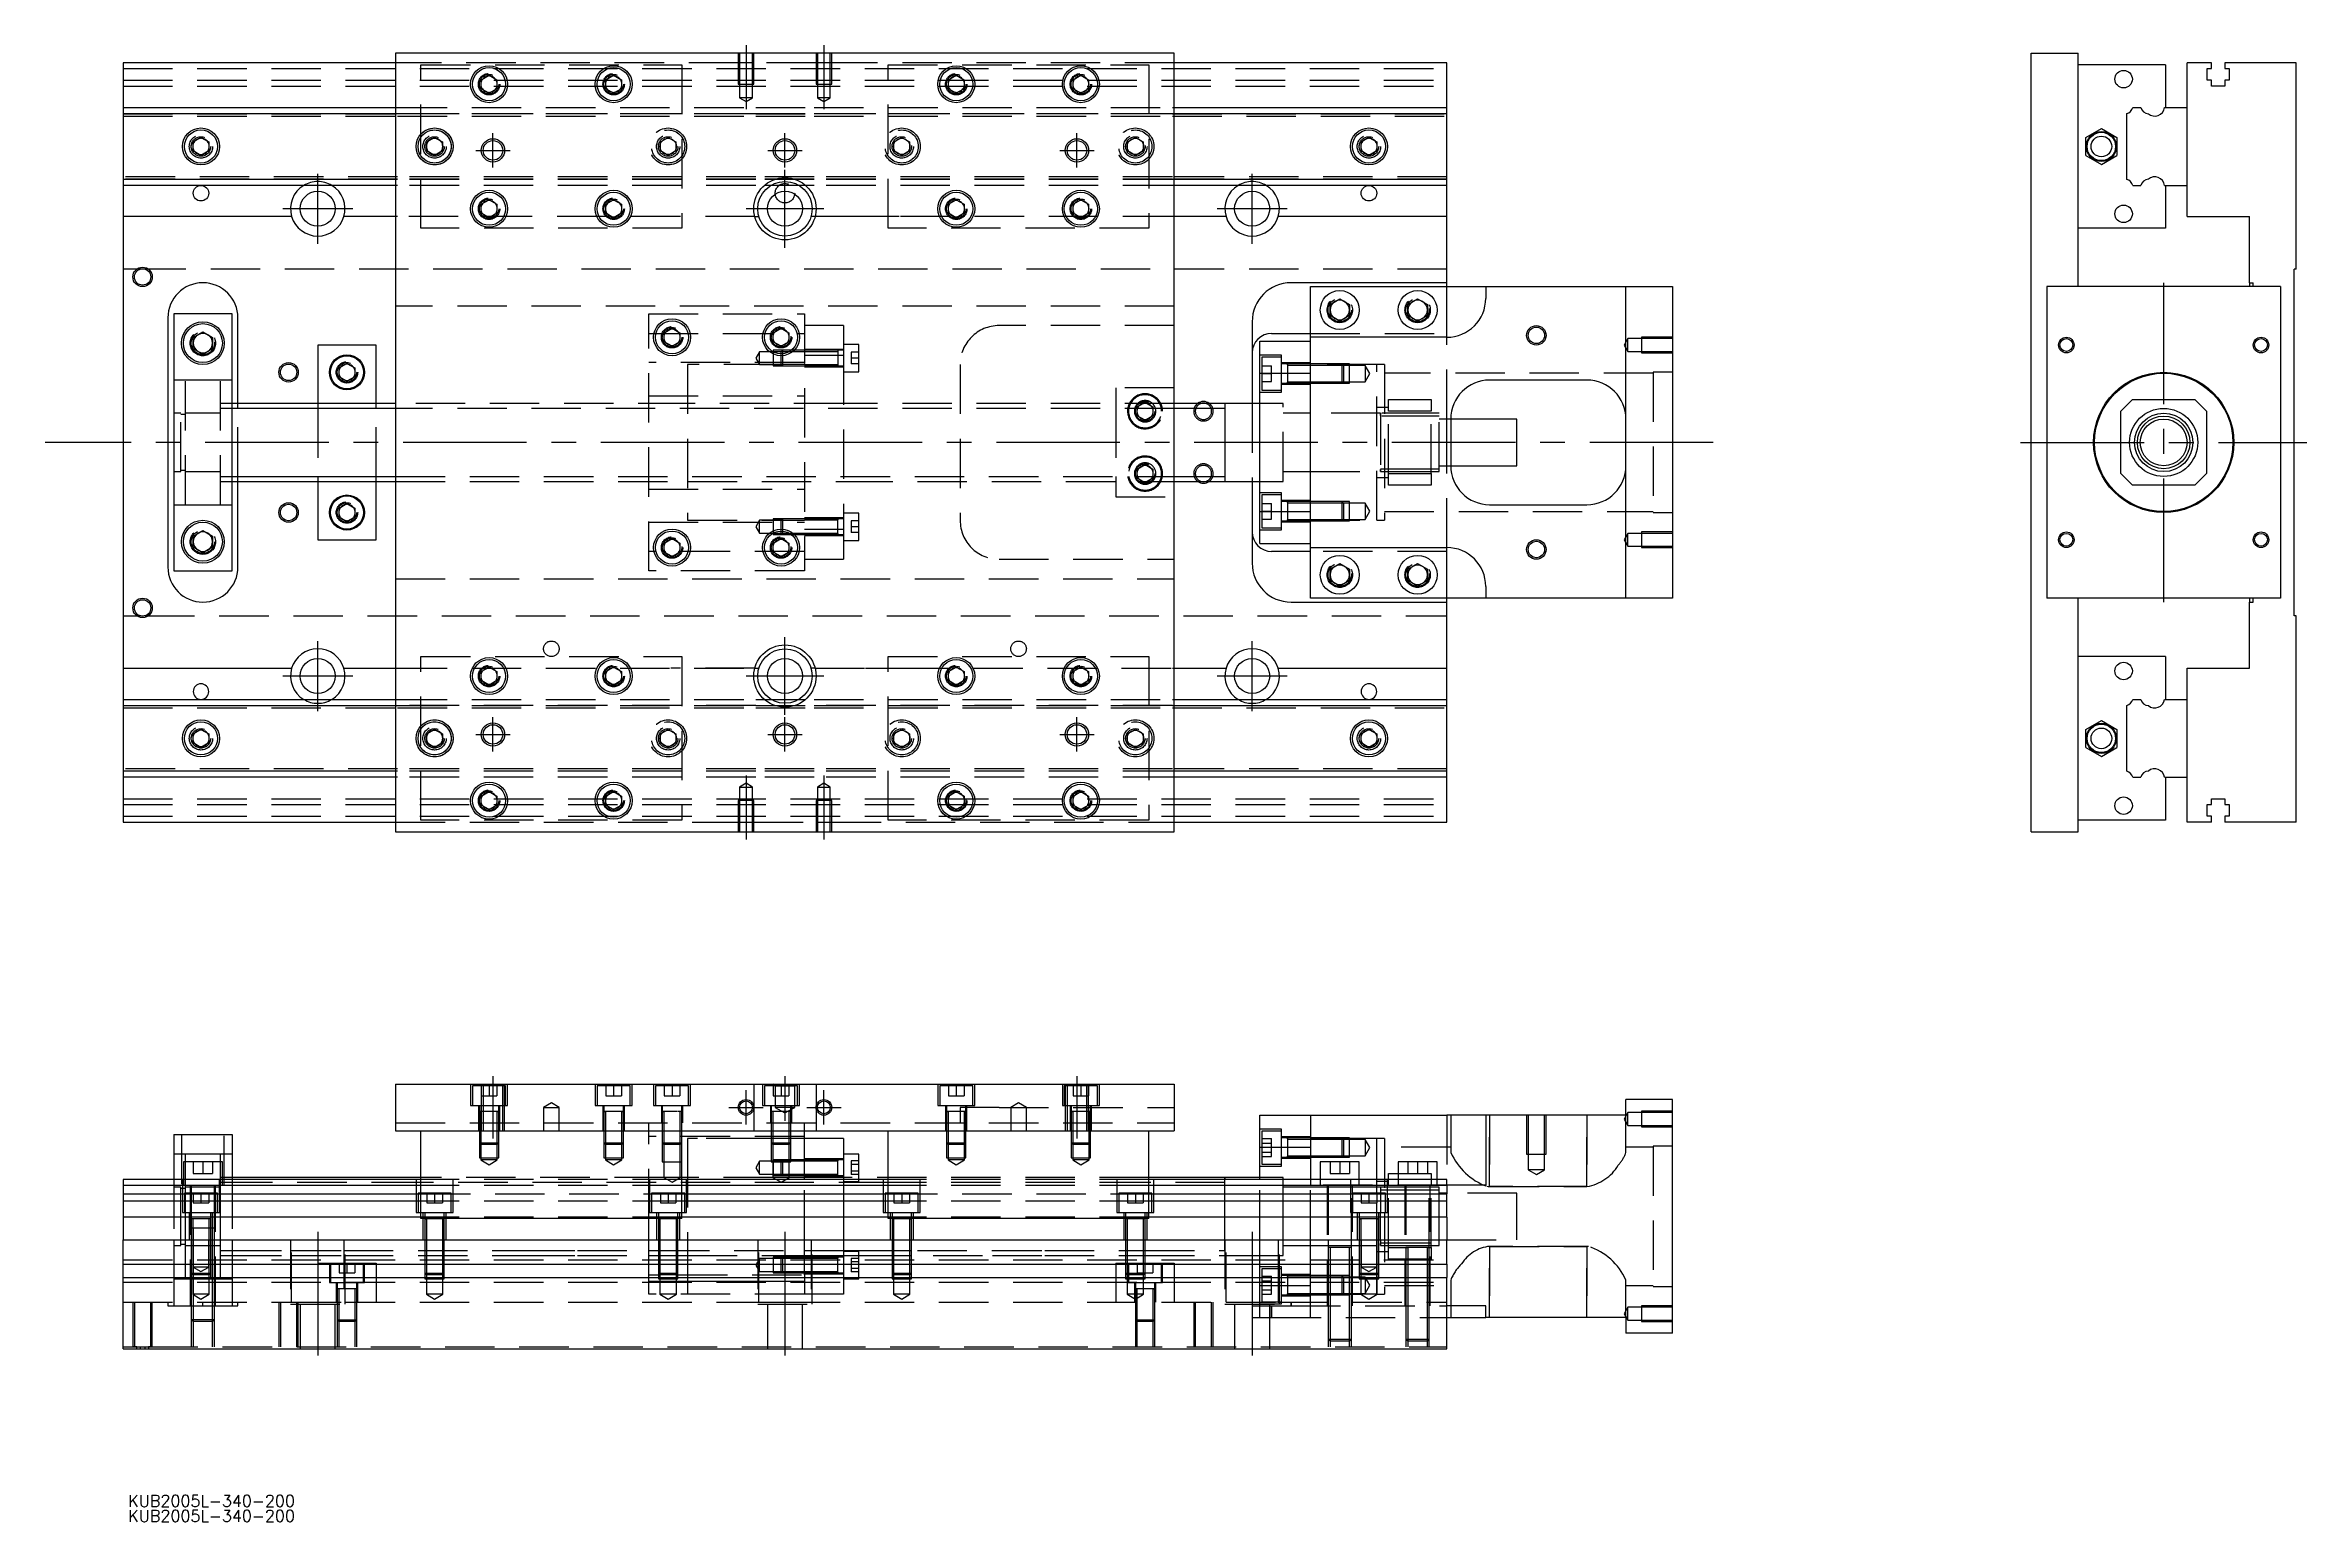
# Model space of a CAD drawing. Extents: x -20 to 561, y -277 to 102.
import ezdxf

# ---------------------------------------------------------------- set-up
doc = ezdxf.new("R2010")
doc.units = 0
doc.linetypes.add('CENTER', pattern=[50.8, 31.75, -6.35, 6.35, -6.35])
doc.linetypes.add('DASHED', pattern=[19.05, 12.7, -6.35])
doc.layers.get('0').update_dxf_attribs({"linetype": 'CONTINUOUS'})
doc.layers.add('CENTER', color=1, linetype='CENTER')
doc.styles.get("Standard").update_dxf_attribs({"font": 'txt.shx', "height": 3, "bigfont": 'bigfont.shx'})

# ---------------------------------------------------------------- blocks, each defined once
blk = doc.blocks.new('*U2')
at = {"color": 7, "linetype": 'CONTINUOUS'}
blk.add_text('KUB2005L-340-200', height=3, dxfattribs=at).set_placement((1.34, -277.19))
blk = doc.blocks.new('*U3')
at = {"color": 7, "linetype": 'CONTINUOUS'}
blk.add_text('KUB2005L-340-200', height=3, dxfattribs=at).set_placement((1.34, -273.34))

msp = doc.modelspace()

# ---------------------------------------------------------------- linework, layer by layer
at = {"color": 7, "linetype": 'CONTINUOUS'}
for p, q in [((270, 100), (70, 100)), ((70, 100), (70, -100)), ((270, -100), (270, 100)), ((490.13, -100), (490.13, 100)), ((490.13, 100), (502.13, 100)), ((502.13, 40), (502.13, 100)), ((0, 97.5), (0, 86)), ((70, 97.5), (0, 97.5)), ((92, 93.1547), (94, 94.309402)), ((92, 90.8453), (92, 93.1547)), ((94, 94.309402), (96, 93.1547)), ((96, 93.1547), (96, 90.8453)), ((124, 93.1547), (126, 94.309402)), ((124, 90.8453), (124, 93.1547)), ((126, 94.309402), (128, 93.1547)), ((128, 93.1547), (128, 90.8453)), ((212, 93.1547), (214, 94.309402)), ((212, 90.8453), (212, 93.1547)), ((214, 94.309402), (216, 93.1547)), ((216, 93.1547), (216, 90.8453)), ((244, 93.1547), (246, 94.309402)), ((244, 90.8453), (244, 93.1547)), ((246, 94.309402), (248, 93.1547)), ((248, 93.1547), (248, 90.8453)), ((340, 97.5), (270, 97.5)), ((340, 86), (340, 97.5)), ((524.63, 97), (502.13, 97)), ((524.63, 97), (524.63, 86)), ((530.13, 86), (530.13, 97.5)), ((536.43, 97.5), (530.13, 97.5)), ((535.28, 96), (536.43, 96)), ((535.28, 93), (535.28, 96)), ((536.43, 93), (535.28, 93)), ((536.43, 96), (536.43, 97.5)), ((536.43, 91.5), (536.43, 93)), ((539.83, 97.5), (539.83, 96)), ((558.13, 97.5), (539.83, 97.5)), ((539.83, 96), (540.98, 96)), ((539.83, 93), (539.83, 91.5)), ((540.98, 93), (539.83, 93)), ((540.98, 96), (540.98, 93)), ((558.13, 44.5), (558.13, 97.5)), ((94, 89.690598), (92, 90.8453)), ((96, 90.8453), (94, 89.690598)), ((126, 89.690598), (124, 90.8453)), ((128, 90.8453), (126, 89.690598)), ((214, 89.690598), (212, 90.8453)), ((216, 90.8453), (214, 89.690598)), ((246, 89.690598), (244, 90.8453)), ((248, 90.8453), (246, 89.690598)), ((539.83, 91.5), (536.43, 91.5)), ((0, 86), (0, 84.460392)), ((0, 86), (70, 86)), ((0, 84.460392), (0, 67.539608)), ((0, 84.460392), (70, 84.460392)), ((270, 86), (340, 86)), ((270, 84.460392), (340, 84.460392)), ((340, 84.460392), (340, 86)), ((340, 67.539608), (340, 84.460392)), ((514.63, 67.539608), (514.63, 84.460392)), ((516.169608, 86), (518.290392, 86)), ((524.311934, 86), (530.13, 86)), ((530.13, 66), (530.13, 86)), ((530.13, 66), (530.13, 86)), ((18, 77.1547), (20, 78.309402)), ((18, 74.8453), (18, 77.1547)), ((20, 78.309402), (22, 77.1547)), ((22, 77.1547), (22, 74.8453)), ((78, 77.1547), (80, 78.309402)), ((78, 74.8453), (78, 77.1547)), ((80, 78.309402), (82, 77.1547)), ((82, 77.1547), (82, 74.8453)), ((318, 77.1547), (320, 78.309402)), ((318, 74.8453), (318, 77.1547)), ((320, 78.309402), (322, 77.1547)), ((322, 77.1547), (322, 74.8453)), ((504.130002, 78.309401), (508.130002, 80.618802)), ((504.130002, 73.690599), (504.130002, 78.309401)), ((508.130002, 80.618802), (512.130002, 78.309401)), ((512.130002, 78.309401), (512.130002, 73.690599)), ((20, 73.690598), (18, 74.8453)), ((22, 74.8453), (20, 73.690598)), ((80, 73.690598), (78, 74.8453)), ((82, 74.8453), (80, 73.690598)), ((320, 73.690598), (318, 74.8453)), ((322, 74.8453), (320, 73.690598)), ((504.130002, 73.690599), (508.130002, 71.381198)), ((508.130002, 71.381198), (512.130002, 73.690599)), ((70, 67.539608), (0, 67.539608)), ((0, 67.539608), (0, 66)), ((70, 66), (0, 66)), ((0, 66), (0, 58)), ((340, 67.539608), (270, 67.539608)), ((340, 66), (270, 66)), ((340, 66), (340, 67.539608)), ((340, 58), (340, 66)), ((516.169608, 66), (518.290392, 66)), ((524.311934, 66), (530.13, 66)), ((524.63, 66), (524.63, 55)), ((530.13, 58), (530.13, 66)), ((92, 61.1547), (94, 62.309402)), ((92, 58.8453), (92, 61.1547)), ((94, 57.690598), (92, 58.8453)), ((94, 62.309402), (96, 61.1547)), ((96, 58.8453), (94, 57.690598)), ((96, 61.1547), (96, 58.8453)), ((124, 61.1547), (126, 62.309402)), ((124, 58.8453), (124, 61.1547)), ((126, 57.690598), (124, 58.8453)), ((126, 62.309402), (128, 61.1547)), ((128, 58.8453), (126, 57.690598)), ((128, 61.1547), (128, 58.8453)), ((212, 61.1547), (214, 62.309402)), ((212, 58.8453), (212, 61.1547)), ((214, 57.690598), (212, 58.8453)), ((214, 62.309402), (216, 61.1547)), ((216, 58.8453), (214, 57.690598)), ((216, 61.1547), (216, 58.8453)), ((244, 61.1547), (246, 62.309402)), ((244, 58.8453), (244, 61.1547)), ((246, 57.690598), (244, 58.8453)), ((246, 62.309402), (248, 61.1547)), ((248, 58.8453), (246, 57.690598)), ((248, 61.1547), (248, 58.8453)), ((43.291796, 58), (0, 58)), ((0, 58), (0, -58)), ((70, 58), (56.708204, 58)), ((162.254033, 58), (163.291796, 58)), ((177.745967, 58), (176.708204, 58)), ((283.291796, 58), (270, 58)), ((340, 58), (296.708204, 58)), ((340, 41), (340, 58)), ((524.63, 55), (502.13, 55)), ((530.13, 58), (546.13, 58)), ((546.13, 41), (546.13, 58)), ((340, 41), (300, 41)), ((340, 40), (340, 41)), ((546.13, 41), (547.13, 41)), ((546.13, 41), (546.13, 40)), ((547.13, 40), (547.13, 41)), ((557.63, -44.5), (557.63, 44.5)), ((558.13, 44.5), (557.63, 44.5)), ((305, 27), (305, 40)), ((305, 40), (350, 40)), ((310, 35.443376), (312.5, 36.886752)), ((310, 32.556624), (310, 35.443376)), ((312.5, 36.886752), (315, 35.443376)), ((315, 35.443376), (315, 32.556624)), ((330, 35.443376), (332.5, 36.886752)), ((330, 32.556624), (330, 35.443376)), ((332.5, 36.886752), (335, 35.443376)), ((335, 35.443376), (335, 32.556624)), ((350, 40), (350, 37)), ((350, 40), (386, 40)), ((386, -40), (386, 40)), ((386, 40), (398, 40)), ((398, 40), (398, -40)), ((494.13, 40), (494.13, -40)), ((554.13, 40), (494.13, 40)), ((554.13, 40), (554.13, -40)), ((11.5, 32), (11.5, -32)), ((13, 33), (13, -33)), ((28, 33), (13, 33)), ((28, -33), (28, 33)), ((29.5, 10), (29.5, 32)), ((139, 28.1547), (141, 29.309402)), ((141, 29.309402), (143, 28.1547)), ((167, 28.1547), (169, 29.309402)), ((169, 29.309402), (171, 28.1547)), ((290, 31), (290, 10)), ((312.5, 31.113248), (310, 32.556624)), ((315, 32.556624), (312.5, 31.113248)), ((332.5, 31.113248), (330, 32.556624)), ((335, 32.556624), (332.5, 31.113248)), ((18, 26.943376), (20.5, 28.386752)), ((18, 24.056624), (18, 26.943376)), ((20.5, 22.613248), (18, 24.056624)), ((20.5, 28.386752), (23, 26.943376)), ((23, 24.056624), (20.5, 22.613248)), ((23, 26.943376), (23, 24.056624)), ((50, 25), (50, 10)), ((65, 25), (50, 25)), ((65, 10), (65, 25)), ((139, 25.8453), (139, 28.1547)), ((141, 24.690598), (139, 25.8453)), ((143, 25.8453), (141, 24.690598)), ((143, 28.1547), (143, 25.8453)), ((167, 25.8453), (167, 28.1547)), ((169, 24.690598), (167, 25.8453)), ((171, 25.8453), (169, 24.690598)), ((171, 28.1547), (171, 25.8453)), ((292, 26), (305, 26)), ((292, 17.78342), (292, 26)), ((295, 28), (305, 28)), ((340, 27), (305, 27)), ((305, 17.78342), (305, 27)), ((55.5, 19.1547), (57.5, 20.309402)), ((55.5, 16.8453), (55.5, 19.1547)), ((57.5, 20.309402), (59.5, 19.1547)), ((59.5, 19.1547), (59.5, 16.8453)), ((183.6, 19.65063), (183.6, 19.651316)), ((292, 17.78342), (305, 17.78342)), ((292, -17.78342), (292, 17.78342)), ((305, -17.78342), (305, 17.78342)), ((305, -17.78342), (305, 17.78342)), ((57.5, 15.690598), (55.5, 16.8453)), ((59.5, 16.8453), (57.5, 15.690598)), ((270, 10), (270, 14)), ((376, 16), (351, 16)), ((70, 10), (28, 10)), ((283, 10), (270, 10)), ((283, 10), (282.995, 10)), ((283, 10.000006), (283, -10.000006)), ((292, 10), (283, 10)), ((283.005, 10), (283, 10)), ((341, 6), (341, -6)), ((358, 6), (341, 6)), ((358, -6), (358, 6)), ((516.13, 11), (513.13, 8)), ((513.13, -8), (513.13, 8)), ((516.13, 11), (532.13, 11)), ((535.13, 8), (532.13, 11)), ((535.13, 8), (535.13, -8)), ((28, -10), (70, -10)), ((29.5, -32), (29.5, -10)), ((50, -10), (50, -25)), ((65, -25), (65, -10)), ((270, -14), (270, -10)), ((270, -10), (283, -10)), ((282.995, -10), (283, -10)), ((283, -10), (292, -10)), ((283, -10), (283.005, -10)), ((290, -10), (290, -31)), ((341, -6), (358, -6)), ((513.13, -8), (516.13, -11)), ((532.13, -11), (516.13, -11)), ((532.13, -11), (535.13, -8)), ((55.5, -16.8453), (57.5, -15.690598)), ((55.5, -19.1547), (55.5, -16.8453)), ((57.5, -15.690598), (59.5, -16.8453)), ((59.5, -16.8453), (59.5, -19.1547)), ((351, -16), (376, -16)), ((18, -24.056624), (20.5, -22.613248)), ((20.5, -22.613248), (23, -24.056624)), ((57.5, -20.309402), (55.5, -19.1547)), ((59.5, -19.1547), (57.5, -20.309402)), ((292, -17.78342), (305, -17.78342)), ((292, -26), (292, -17.78342)), ((305, -27), (305, -17.78342)), ((18, -26.943376), (18, -24.056624)), ((20.5, -28.386752), (18, -26.943376)), ((23, -26.943376), (20.5, -28.386752)), ((23, -24.056624), (23, -26.943376)), ((50, -25), (65, -25)), ((139, -25.8453), (141, -24.690598)), ((139, -28.1547), (139, -25.8453)), ((141, -29.309402), (139, -28.1547)), ((141, -24.690598), (143, -25.8453)), ((143, -28.1547), (141, -29.309402)), ((143, -25.8453), (143, -28.1547)), ((167, -25.8453), (169, -24.690598)), ((167, -28.1547), (167, -25.8453)), ((169, -29.309402), (167, -28.1547)), ((169, -24.690598), (171, -25.8453)), ((171, -28.1547), (169, -29.309402)), ((171, -25.8453), (171, -28.1547)), ((183.6, -23.65064), (183.6, -23.649954)), ((292, -26), (305, -26)), ((305, -28), (295, -28)), ((305, -27), (340, -27)), ((305, -40), (305, -27)), ((13, -33), (28, -33)), ((310, -32.556624), (312.5, -31.113248)), ((310, -35.443376), (310, -32.556624)), ((312.5, -31.113248), (315, -32.556624)), ((315, -32.556624), (315, -35.443376)), ((330, -32.556624), (332.5, -31.113248)), ((330, -35.443376), (330, -32.556624)), ((332.5, -31.113248), (335, -32.556624)), ((335, -32.556624), (335, -35.443376)), ((350, -40), (305, -40)), ((312.5, -36.886752), (310, -35.443376)), ((315, -35.443376), (312.5, -36.886752)), ((332.5, -36.886752), (330, -35.443376)), ((335, -35.443376), (332.5, -36.886752)), ((340, -41), (340, -40)), ((350, -37), (350, -40)), ((386, -40), (350, -40)), ((398, -40), (386, -40)), ((554.13, -40), (494.13, -40)), ((502.13, -100), (502.13, -40)), ((546.13, -40), (546.13, -41)), ((547.13, -41), (547.13, -40)), ((300, -41), (340, -41)), ((340, -58), (340, -41)), ((546.13, -41), (547.13, -41)), ((546.13, -58), (546.13, -41)), ((558.13, -44.5), (557.63, -44.5)), ((558.13, -97.5), (558.13, -44.5)), ((0, -58), (0, -66)), ((0, -58), (43.291796, -58)), ((56.708204, -58), (70, -58)), ((92, -58.8453), (94, -57.690598)), ((94, -57.690598), (96, -58.8453)), ((124, -58.8453), (126, -57.690598)), ((126, -57.690598), (128, -58.8453)), ((162.254033, -58), (163.291796, -58)), ((177.745967, -58), (176.708204, -58)), ((212, -58.8453), (214, -57.690598)), ((214, -57.690598), (216, -58.8453)), ((244, -58.8453), (246, -57.690598)), ((246, -57.690598), (248, -58.8453)), ((270, -58), (283.291796, -58)), ((296.708204, -58), (340, -58)), ((340, -66), (340, -58)), ((524.63, -55), (502.13, -55)), ((524.63, -55), (524.63, -66)), ((530.13, -66), (530.13, -58)), ((530.13, -58), (546.13, -58)), ((92, -61.1547), (92, -58.8453)), ((94, -62.309402), (92, -61.1547)), ((96, -61.1547), (94, -62.309402)), ((96, -58.8453), (96, -61.1547)), ((124, -61.1547), (124, -58.8453)), ((126, -62.309402), (124, -61.1547)), ((128, -61.1547), (126, -62.309402)), ((128, -58.8453), (128, -61.1547)), ((212, -61.1547), (212, -58.8453)), ((214, -62.309402), (212, -61.1547)), ((216, -61.1547), (214, -62.309402)), ((216, -58.8453), (216, -61.1547)), ((244, -61.1547), (244, -58.8453)), ((246, -62.309402), (244, -61.1547)), ((248, -61.1547), (246, -62.309402)), ((248, -58.8453), (248, -61.1547)), ((0, -66), (0, -67.539608)), ((0, -66), (70, -66)), ((0, -67.539608), (70, -67.539608)), ((0, -67.539608), (0, -84.460392)), ((270, -66), (340, -66)), ((270, -67.539608), (340, -67.539608)), ((340, -67.539608), (340, -66)), ((340, -84.460392), (340, -67.539608)), ((514.63, -84.460392), (514.63, -67.539608)), ((516.169608, -66), (518.290392, -66)), ((524.311934, -66), (530.13, -66)), ((530.13, -86), (530.13, -66)), ((530.13, -86), (530.13, -66)), ((18, -74.8453), (20, -73.690598)), ((18, -77.1547), (18, -74.8453)), ((20, -73.690598), (22, -74.8453)), ((22, -74.8453), (22, -77.1547)), ((78, -74.8453), (80, -73.690598)), ((78, -77.1547), (78, -74.8453)), ((80, -73.690598), (82, -74.8453)), ((82, -74.8453), (82, -77.1547)), ((318, -74.8453), (320, -73.690598)), ((318, -77.1547), (318, -74.8453)), ((320, -73.690598), (322, -74.8453)), ((322, -74.8453), (322, -77.1547)), ((504.130002, -73.690599), (508.130002, -71.381198)), ((504.130002, -78.309401), (504.130002, -73.690599)), ((508.130002, -71.381198), (512.130002, -73.690599)), ((512.130002, -73.690599), (512.130002, -78.309401)), ((20, -78.309402), (18, -77.1547)), ((22, -77.1547), (20, -78.309402)), ((80, -78.309402), (78, -77.1547)), ((82, -77.1547), (80, -78.309402)), ((320, -78.309402), (318, -77.1547)), ((322, -77.1547), (320, -78.309402)), ((504.130002, -78.309401), (508.130002, -80.618802)), ((508.130002, -80.618802), (512.130002, -78.309401)), ((70, -84.460392), (0, -84.460392)), ((0, -84.460392), (0, -86)), ((70, -86), (0, -86)), ((0, -86), (0, -97.5)), ((340, -84.460392), (270, -84.460392)), ((340, -86), (270, -86)), ((340, -86), (340, -84.460392)), ((340, -97.5), (340, -86)), ((516.169608, -86), (518.290392, -86)), ((524.311934, -86), (530.13, -86)), ((524.63, -86), (524.63, -97)), ((530.13, -97.5), (530.13, -86)), ((92, -90.8453), (94, -89.690598)), ((92, -93.1547), (92, -90.8453)), ((94, -89.690598), (96, -90.8453)), ((96, -90.8453), (96, -93.1547)), ((124, -90.8453), (126, -89.690598)), ((124, -93.1547), (124, -90.8453)), ((126, -89.690598), (128, -90.8453)), ((128, -90.8453), (128, -93.1547)), ((212, -90.8453), (214, -89.690598)), ((212, -93.1547), (212, -90.8453)), ((214, -89.690598), (216, -90.8453)), ((216, -90.8453), (216, -93.1547)), ((244, -90.8453), (246, -89.690598)), ((244, -93.1547), (244, -90.8453)), ((246, -89.690598), (248, -90.8453)), ((248, -90.8453), (248, -93.1547)), ((536.43, -91.5), (539.83, -91.5)), ((536.43, -93), (536.43, -91.5)), ((539.83, -91.5), (539.83, -93)), ((0, -97.5), (70, -97.5)), ((94, -94.309402), (92, -93.1547)), ((96, -93.1547), (94, -94.309402)), ((126, -94.309402), (124, -93.1547)), ((128, -93.1547), (126, -94.309402)), ((214, -94.309402), (212, -93.1547)), ((216, -93.1547), (214, -94.309402)), ((246, -94.309402), (244, -93.1547)), ((248, -93.1547), (246, -94.309402)), ((270, -97.5), (340, -97.5)), ((524.63, -97), (502.13, -97)), ((536.43, -97.5), (530.13, -97.5)), ((535.28, -93), (536.43, -93)), ((535.28, -96), (535.28, -93)), ((536.43, -96), (535.28, -96)), ((536.43, -97.5), (536.43, -96)), ((539.83, -93), (540.98, -93)), ((539.83, -96), (539.83, -97.5)), ((540.98, -96), (539.83, -96)), ((558.13, -97.5), (539.83, -97.5)), ((540.98, -93), (540.98, -96)), ((70, -100), (270, -100)), ((490.13, -100), (502.13, -100)), ((70, -164.77), (70, -176.77)), ((70, -164.77), (270, -164.77)), ((270, -164.77), (270, -176.77)), ((292, -172.77), (305, -172.77)), ((292, -180.98658), (292, -172.77)), ((305, -172.77), (305, -189.27)), ((305, -172.77), (340, -172.77)), ((350, -172.77), (340, -172.77)), ((350, -172.77), (350, -190.77)), ((386, -172.77), (350, -172.77)), ((386, -172.77), (386, -168.77)), ((398, -168.77), (386, -168.77)), ((398, -228.77), (398, -168.77)), ((13, -177.77), (13, -189.27)), ((13, -177.77), (28, -177.77)), ((28, -177.77), (28, -189.27)), ((70, -176.77), (270, -176.77)), ((76.5, -199.27), (76.5, -176.77)), ((143.5, -199.27), (143.5, -176.77)), ((175, -189.27), (175, -176.77)), ((185, -178.77), (175, -178.77)), ((185, -178.77), (185, -189.27)), ((196.5, -199.27), (196.5, -176.77)), ((263.5, -199.27), (263.5, -176.77)), ((299.1, -178.592326), (299.1, -178.99233)), ((189, -182.77), (185, -182.77)), ((189, -189.27), (189, -182.77)), ((292, -180.98658), (305, -180.98658)), ((292, -189.27), (292, -180.98658)), ((299.1, -180.950286), (299.1, -181.234376)), ((317.5, -184.77), (307.5, -184.77)), ((307.5, -184.77), (307.5, -189.27)), ((317.5, -189.27), (317.5, -184.77)), ((337.5, -184.77), (327.5, -184.77)), ((327.5, -184.77), (327.5, -189.27)), ((337.5, -189.27), (337.5, -184.77)), ((76.5, -189.27), (0, -189.27)), ((0, -189.27), (0, -190.809608)), ((0, -190.809608), (0, -192.930392)), ((76.5, -190.809608), (0, -190.809608)), ((76.5, -188.77), (28, -188.77)), ((196.5, -189.27), (143.5, -189.27)), ((196.5, -190.809608), (143.5, -190.809608)), ((283, -188.77), (263.5, -188.77)), ((340, -189.27), (263.5, -189.27)), ((340, -190.809608), (263.5, -190.809608)), ((283, -188.77), (282.995, -188.77)), ((283, -188.769994), (283, -189.27)), ((283, -188.770502), (283, -188.77)), ((292, -188.77), (283, -188.77)), ((283.005, -188.77), (283, -188.77)), ((283, -189.267168), (283, -188.770502)), ((323, -191.269994), (323, -192.02)), ((340, -190.809608), (340, -189.27)), ((350, -190.77), (340, -190.77)), ((340, -190.809608), (340, -192.930392)), ((0, -192.930392), (76.5, -192.930392)), ((0, -192.930392), (0, -194.840532)), ((0, -194.840532), (0, -198.951934)), ((76.5, -194.840532), (0, -194.840532)), ((143.5, -192.930392), (196.5, -192.930392)), ((196.5, -194.840532), (143.5, -194.840532)), ((263.5, -192.930392), (340, -192.930392)), ((340, -194.840532), (263.5, -194.840532)), ((340, -194.840532), (340, -192.930392)), ((340, -198.951934), (340, -194.840532)), ((76.5, -198.951934), (0, -198.951934)), ((0, -198.951934), (0, -204.77)), ((17.9, -201.77), (17.499994, -201.77)), ((22.5, -201.77), (22.1, -201.77)), ((23.500006, -201.77), (22.5, -201.77)), ((143.5, -199.27), (76.5, -199.27)), ((196.5, -198.951934), (143.5, -198.951934)), ((263.5, -199.27), (196.5, -199.27)), ((340, -198.951934), (263.5, -198.951934)), ((340, -198.951934), (340, -204.77)), ((0, -204.77), (340, -204.77)), ((0, -211.07), (0, -204.77)), ((340, -211.07), (340, -204.77)), ((0, -211.07), (340, -211.07)), ((0, -214.47), (0, -211.07)), ((0, -232.77), (0, -214.47)), ((0, -214.47), (340, -214.47)), ((18, -214.47), (18, -214.77)), ((183.6, -209.62), (183.6, -209.269994)), ((183.6, -213.270006), (183.6, -212.92)), ((299.1, -213.947664), (299.1, -213.948522)), ((299.1, -213.948522), (299.1, -214.47)), ((310, -214.34767), (309.5, -214.34767)), ((340, -211.07), (340, -214.47)), ((340, -232.77), (340, -214.47)), ((299.1, -216.297638), (299.1, -216.57851)), ((299.1, -218.214666), (299.1, -218.947674)), ((309.5, -218.54767), (310, -218.54767)), ((350, -221.77), (340, -221.77)), ((340, -224.77), (350, -224.77)), ((350, -224.77), (350, -221.77)), ((386, -224.77), (350, -224.77)), ((386, -224.77), (386, -228.77)), ((398, -228.77), (386, -228.77)), ((0, -232.77), (340, -232.77))]:
    msp.add_line(p, q, dxfattribs=at)
at = {"color": 3, "linetype": 'DASHED'}
for p, q in [((158.000006, 100), (158.000006, 92)), ((158.35, 100), (158.35, 92)), ((161.65, 92), (161.65, 100)), ((161.999994, 92), (161.999994, 100)), ((178.000006, 100), (178.000006, 92)), ((178.35, 100), (178.35, 92)), ((181.65, 92), (181.65, 100)), ((181.999994, 92), (181.999994, 100)), ((0, 96), (340, 96)), ((0, 93), (340, 93)), ((158.000006, 97.5), (70, 97.5)), ((76.5, 55), (76.5, 97)), ((76.5, 97), (143.5, 97)), ((143.5, 97), (143.5, 55)), ((161.999994, 97.5), (158.000006, 97.5)), ((178.000006, 97.5), (161.999994, 97.5)), ((181.999994, 97.5), (178.000006, 97.5)), ((270, 97.5), (181.999994, 97.5)), ((196.5, 55), (196.5, 97)), ((196.5, 97), (263.5, 97)), ((263.5, 97), (263.5, 55)), ((0, 91.5), (340, 91.5)), ((158.000006, 92), (161.999994, 92)), ((158.35, 92), (158.35, 88.5)), ((161.65, 88.5), (158.35, 88.5)), ((158.35, 88.5), (160, 87.547372)), ((160, 87.547372), (161.65, 88.5)), ((161.65, 88.5), (161.65, 92)), ((178.000006, 92), (181.999994, 92)), ((178.35, 92), (178.35, 88.5)), ((181.65, 88.5), (178.35, 88.5)), ((178.35, 88.5), (180, 87.547372)), ((180, 87.547372), (181.65, 88.5)), ((181.65, 88.5), (181.65, 92)), ((0, 84.403994), (70.5, 84.403994)), ((0, 83.8), (70.5, 83.8)), ((70, 86), (70.5, 86)), ((70, 84.460392), (70.5, 84.460392)), ((70.5, 86), (162.5, 86)), ((70.5, 84.460392), (162.5, 84.460392)), ((162.5, 84.403994), (70.5, 84.403994)), ((70.5, 83.8), (162.5, 83.8)), ((162.5, 86), (177.5, 86)), ((162.5, 84.460392), (177.5, 84.460392)), ((162.5, 84.403994), (177.5, 84.403994)), ((162.5, 83.8), (177.5, 83.8)), ((177.5, 86), (269.5, 86)), ((177.5, 84.460392), (269.5, 84.460392)), ((269.5, 84.403994), (177.5, 84.403994)), ((177.5, 83.8), (269.5, 83.8)), ((269.5, 86), (270, 86)), ((269.5, 84.460392), (270, 84.460392)), ((269.5, 84.403994), (340, 84.403994)), ((269.5, 83.8), (340, 83.8)), ((17.5, 76), (17.534018, 76.411016)), ((77.5, 76), (77.534018, 76.411016)), ((77.5, 76), (77.534018, 76.411016)), ((78, 77.1547), (80, 78.309402)), ((78, 74.8453), (78, 77.1547)), ((80, 78.309402), (82, 77.1547)), ((82, 77.1547), (82, 74.8453)), ((137.5, 76), (137.534018, 76.411016)), ((138, 77.1547), (140, 78.309402)), ((138, 74.8453), (138, 77.1547)), ((140, 78.309402), (142, 77.1547)), ((142, 77.1547), (142, 74.8453)), ((198, 77.1547), (200, 78.309402)), ((198, 74.8453), (198, 77.1547)), ((200, 78.309402), (202, 77.1547)), ((202, 77.1547), (202, 74.8453)), ((202.483582, 76.286038), (202.5, 76)), ((258, 77.1547), (260, 78.309402)), ((258, 74.8453), (258, 77.1547)), ((260, 78.309402), (262, 77.1547)), ((262, 77.1547), (262, 74.8453)), ((262.483582, 76.286038), (262.5, 76)), ((317.5, 76), (317.534018, 76.411016)), ((80, 73.690598), (78, 74.8453)), ((82, 74.8453), (80, 73.690598)), ((140, 73.690598), (138, 74.8453)), ((142, 74.8453), (140, 73.690598)), ((200, 73.690598), (198, 74.8453)), ((202, 74.8453), (200, 73.690598)), ((260, 73.690598), (258, 74.8453)), ((262, 74.8453), (260, 73.690598)), ((70.5, 68.2), (0, 68.2)), ((70.5, 67.596006), (0, 67.596006)), ((70.5, 67.539608), (70, 67.539608)), ((70.5, 66), (70, 66)), ((162.5, 68.2), (70.5, 68.2)), ((162.5, 67.596006), (70.5, 67.596006)), ((162.5, 67.539608), (70.5, 67.539608)), ((162.5, 66), (70.5, 66)), ((177.5, 68.2), (162.5, 68.2)), ((177.5, 67.596006), (162.5, 67.596006)), ((177.5, 67.539608), (162.5, 67.539608)), ((177.5, 66), (162.5, 66)), ((269.5, 68.2), (177.5, 68.2)), ((269.5, 67.596006), (177.5, 67.596006)), ((269.5, 67.539608), (177.5, 67.539608)), ((269.5, 66), (177.5, 66)), ((340, 68.2), (269.5, 68.2)), ((340, 67.596006), (269.5, 67.596006)), ((270, 67.539608), (269.5, 67.539608)), ((270, 66), (269.5, 66)), ((70.5, 58), (70, 58)), ((162.254033, 58), (70.5, 58)), ((143.5, 55), (76.5, 55)), ((125.464102, 58), (125.359688, 58)), ((126.640312, 58), (126.535898, 58)), ((190.691578, 58), (177.745967, 58)), ((191.25, 58), (190.691578, 58)), ((193.112542, 58), (191.25, 58)), ((193.5, 58), (193.112542, 58)), ((194.359688, 58), (193.5, 58)), ((195.535898, 58), (194.464102, 58)), ((196.5, 58), (195.640312, 58)), ((196.887458, 58), (196.5, 58)), ((263.5, 55), (196.5, 55)), ((198.75, 58), (196.887458, 58)), ((199.308422, 58), (198.75, 58)), ((269.5, 58), (199.308422, 58)), ((213.464102, 58), (213.359688, 58)), ((214.640312, 58), (214.535898, 58)), ((270, 58), (269.5, 58)), ((4.359688, 44.5), (0, 44.5)), ((340, 44.5), (5.640312, 44.5)), ((270, 35), (70, 35)), ((340, 28), (340, 40)), ((135, -33), (135, 33)), ((135, 33), (175, 33)), ((175, 33), (175, -33)), ((185, 30), (175, 30)), ((185, 30), (185, 22.36068)), ((270, 30), (225, 30)), ((309.5, 34), (309.520026, 34.346056)), ((335.477798, 34.364306), (335.5, 34)), ((23.477798, 25.864306), (23.5, 25.5)), ((135, 28), (175, 28)), ((138.5, 27), (138.518502, 27.303588)), ((163.5, 23.300636), (162.547372, 21.650636)), ((163.5, 20.000636), (163.5, 23.300636)), ((167, 23.300636), (163.5, 23.300636)), ((167, 23.65063), (167, 23.25)), ((169.34998, 23.65063), (167, 23.65063)), ((168.99998, 23.300636), (167, 23.300636)), ((167, 23.25), (167, 22.691578)), ((169.35, 23.650636), (169, 23.300636)), ((169, 22.75), (169, 23.300636)), ((171.092176, 23.300636), (169, 23.300636)), ((171.616146, 23.65063), (169.349994, 23.65063)), ((169.35, 23.650636), (169.35, 22.764436)), ((171.616152, 23.650636), (169.35, 23.650636)), ((171.979462, 23.300636), (171.092176, 23.300636)), ((171.483582, 27.286038), (171.5, 27)), ((172.368118, 23.65063), (171.616146, 23.65063)), ((172.368124, 23.650636), (171.616152, 23.650636)), ((175, 23.300636), (171.979462, 23.300636)), ((175, 23.65063), (172.368118, 23.65063)), ((175, 23.650636), (172.368124, 23.650636)), ((185, 23.900636), (175, 23.900636)), ((183.605, 23.650636), (175.00002, 23.650636)), ((183.6, 23.300636), (175.00002, 23.300636)), ((185, 23.650636), (183.595, 23.650636)), ((183.6, 23.650636), (183.6, 19.650636)), ((189, 25.150636), (185, 25.150636)), ((189, 18.150636), (189, 25.150636)), ((305, 28), (340, 28)), ((305, 17.78342), (305, 26)), ((340, 27), (340, 28)), ((340, 6), (340, 27)), ((386.5, 26.65), (385.547372, 25)), ((385.547372, 25), (386.5, 23.35)), ((386.5, 23.35), (386.5, 26.65)), ((390, 26.65), (386.5, 26.65)), ((386.5, 23.35), (390, 23.35)), ((390, 26.999994), (390, 23.000006)), ((398, 26.999994), (390, 26.999994)), ((398, 26.65), (390, 26.65)), ((390, 23.35), (398, 23.35)), ((55, 18), (55.012884, 18.253488)), ((175, 20.5), (135, 20.5)), ((145, 20), (145, -20)), ((167, 20), (145, 20)), ((162.547372, 21.650636), (163.5, 20.000636)), ((163.5, 20.000636), (167, 20.000636)), ((167, 22.691578), (167, 19.65064)), ((167, 20.000636), (168.99998, 20.000636)), ((169.000636, 20), (167, 20)), ((167, 19.65064), (169.34998, 19.65064)), ((169, 22.25), (169, 22.75)), ((169, 20.000636), (169, 22.25)), ((169, 20.000636), (169.35, 19.650636)), ((175, 20), (169.000636, 20)), ((169.349994, 19.65064), (175, 19.65064)), ((169.35, 22.764436), (169.35, 22.262912)), ((169.35, 22.262912), (169.35, 19.650636)), ((169.35, 19.650636), (175, 19.650636)), ((185, 22.36068), (175, 22.36068)), ((175, 19.400636), (185, 19.400636)), ((175.00002, 20.000636), (183.6, 20.000636)), ((175.00002, 19.650636), (183.605, 19.650636)), ((183.595, 19.650636), (185, 19.650636)), ((183.6, 19.650636), (183.6, 19.867096)), ((185, 22.36068), (185, -22.36068)), ((185, 18.150636), (189, 18.150636)), ((187, 23.150636), (187, 21.650636)), ((189, 23.150636), (187, 23.150636)), ((187, 21.650636), (187, 20.150636)), ((189, 21.650636), (187, 21.650636)), ((189, 20.150636), (187, 20.150636)), ((215, 20), (215, -20)), ((297.5, 22.42767), (292, 22.42767)), ((292.5, 21.92767), (292.5, 13.42767)), ((297.5, 21.92767), (292.5, 21.92767)), ((292.5, 19.67767), (295, 19.67767)), ((292.5, 17.67767), (295, 17.67767)), ((295, 17.67767), (295, 19.67767)), ((295, 15.67767), (295, 17.67767)), ((297.5, 12.92767), (297.5, 22.42767)), ((305, 20.42767), (297.5, 20.42767)), ((299.1, 20.17767), (297.5, 20.17767)), ((299.1, 20.17767), (299.095, 20.17767)), ((299.1, 20.17767), (299.1, 19.92022)), ((299.1, 19.920202), (299.1, 20.17767)), ((299.105, 20.17767), (299.1, 20.17767)), ((304.99998, 20.17767), (299.1, 20.17767)), ((299.1, 19.92022), (299.1, 15.435068)), ((304.99998, 19.77767), (299.1, 19.77767)), ((313.1, 20.17767), (305, 20.17767)), ((313.1, 20.177664), (305, 20.177664)), ((322, 20), (305, 20)), ((313.5, 19.77767), (305, 19.77767)), ((313.1, 15.17767), (313.1, 20.17767)), ((313.5, 19.77767), (313.1, 20.17767)), ((315, 20.177664), (313.10002, 20.177664)), ((313.5, 19.77767), (313.5, 15.57767)), ((315, 19.77767), (313.50002, 19.77767)), ((315, 15.177674), (315, 20.177664)), ((319, 19.77767), (315, 19.77767)), ((319, 19.77767), (319, 15.57767)), ((320.212436, 17.67767), (319, 19.77767)), ((319, 15.57767), (320.212436, 17.67767)), ((322, -20), (322, 20)), ((324, 20), (322, 20)), ((324, 20), (324, -20)), ((393, 17.75), (324, 17.75)), ((390, 23.000006), (398, 23.000006)), ((393, 18), (393, -18)), ((398, 18), (393, 18)), ((16, 16), (13, 16)), ((16, -16), (16, 16)), ((25, 16), (16, 16)), ((25, -16), (25, 16)), ((28, 16), (25, 16)), ((135, 12), (175, 12)), ((270, 14), (255, 14)), ((255, 14), (255, 10)), ((292, 12.92767), (297.5, 12.92767)), ((292.5, 15.67767), (295, 15.67767)), ((292.5, 13.42767), (297.5, 13.42767)), ((297.5, 15.17767), (299.1, 15.17767)), ((297.5, 14.92767), (305, 14.92767)), ((299.095, 15.17767), (299.1, 15.17767)), ((299.1, 15.57767), (304.99998, 15.57767)), ((299.1, 15.17767), (299.1, 15.435118)), ((299.1, 15.435068), (299.1, 15.17767)), ((299.1, 15.17767), (299.105, 15.17767)), ((299.1, 15.17767), (304.99998, 15.17767)), ((305, 15.57767), (313.5, 15.57767)), ((305, 15.177674), (313.1, 15.177674)), ((305, 15.17767), (313.1, 15.17767)), ((313.1, 15.17767), (313.5, 15.57767)), ((313.10002, 15.177674), (315, 15.177674)), ((313.50002, 15.57767), (315, 15.57767)), ((315, 15.57767), (319, 15.57767)), ((14.85, 7.5), (13, 7.5)), ((14.85, -7.5), (14.85, 7.5)), ((16, 7.15), (14.85, 7.15)), ((25, 7.5), (16, 7.5)), ((28, 10), (25, 10)), ((28, 8.75), (25, 8.75)), ((29.5, 8.75), (29.5, 10)), ((29.5, -8.75), (29.5, 8.75)), ((50, 10), (50, 8.75)), ((50, 8.75), (50, -8.75)), ((65, 8.75), (65, 10)), ((65, -8.75), (65, 8.75)), ((144.99998, 10), (70, 10)), ((270, 8.75), (70, 8.75)), ((185, 10), (145, 10)), ((270, 10), (185.00002, 10)), ((255, 10), (255, 8.75)), ((255, 8.75), (255, -8.75)), ((260, 8), (260.018502, 8.303588)), ((260.5, 9.1547), (261.964102, 10)), ((260.5, 8.75), (260.5, 9.1547)), ((260.5, 6.8453), (260.5, 8.75)), ((262.5, 5.690598), (260.5, 6.8453)), ((261.964102, 10), (262.5, 10.309402)), ((262.5, 10.309402), (263.035898, 10)), ((264.5, 6.8453), (262.5, 5.690598)), ((263.035898, 10), (264.5, 9.1547)), ((264.5, 9.1547), (264.5, 8.75)), ((264.5, 8.75), (264.5, 6.8453)), ((270, 8.75), (270, 10)), ((270, -8.75), (270, 8.75)), ((290, 10), (290, -10)), ((298, 10), (292, 10)), ((298, -10), (298, 10)), ((305, 7.5), (298, 7.5)), ((323.005, 7.5), (305, 7.5)), ((325, 9), (322, 9)), ((336, 7.5), (322.995, 7.5)), ((323, 6.950984), (323, 7.5)), ((323, 7.5), (323, 6.951128)), ((323, 6.951128), (323, -6.950984)), ((336, 6.75), (323, 6.75)), ((325, 11), (336, 11)), ((325, 8), (325, 11)), ((336, 8), (325, 8)), ((325, -8), (325, 8)), ((336, 11), (336, 8)), ((336, -8), (336, 8)), ((338, 7.5), (336, 7.5)), ((338, 6.75), (336, 6.75)), ((338, -7.5), (338, 7.5)), ((341, 6), (338, 6)), ((340, -6), (340, 6)), ((260.5, -6.8453), (262.5, -5.690598)), ((262.5, -5.690598), (264.5, -6.8453)), ((13, -7.5), (14.85, -7.5)), ((14.85, -7.15), (16, -7.15)), ((16, -7.5), (25, -7.5)), ((25, -8.75), (28, -8.75)), ((25, -10), (28, -10)), ((29.5, -10), (29.5, -8.75)), ((50, -8.75), (50, -10)), ((65, -10), (65, -8.75)), ((70, -8.75), (270, -8.75)), ((70, -10), (144.99998, -10)), ((145, -10), (185, -10)), ((185.00002, -10), (270, -10)), ((255, -8.75), (255, -10)), ((255, -10), (255, -14)), ((260, -8), (260.018502, -7.696412)), ((260.5, -8.75), (260.5, -6.8453)), ((260.5, -9.1547), (260.5, -8.75)), ((261.964102, -10), (260.5, -9.1547)), ((262.5, -10.309402), (261.964102, -10)), ((263.035898, -10), (262.5, -10.309402)), ((264.5, -9.1547), (263.035898, -10)), ((264.5, -6.8453), (264.5, -8.75)), ((264.5, -8.75), (264.5, -9.1547)), ((270, -10), (270, -8.75)), ((292, -10), (298, -10)), ((298, -7.5), (305, -7.5)), ((305, -7.5), (323.005, -7.5)), ((322, -9), (325, -9)), ((322.995, -7.5), (336, -7.5)), ((323, -6.75), (336, -6.75)), ((323, -7.499332), (323, -6.950962)), ((323, -6.950984), (323, -7.5)), ((323, -7.5), (323, -7.499332)), ((325, -8), (336, -8)), ((325, -11), (325, -8)), ((336, -11), (325, -11)), ((336, -6.75), (338, -6.75)), ((336, -7.5), (338, -7.5)), ((336, -8), (336, -11)), ((338, -6), (341, -6)), ((340, -27), (340, -6)), ((13, -16), (16, -16)), ((16, -16), (25, -16)), ((25, -16), (28, -16)), ((135, -12), (175, -12)), ((255, -14), (270, -14)), ((297.5, -12.92767), (292, -12.92767)), ((292.5, -13.42767), (292.5, -21.92767)), ((297.5, -13.42767), (292.5, -13.42767)), ((292.5, -15.67767), (295, -15.67767)), ((295, -17.67767), (295, -15.67767)), ((297.5, -22.42767), (297.5, -12.92767)), ((305, -14.92767), (297.5, -14.92767)), ((299.1, -15.17767), (297.5, -15.17767)), ((299.1, -15.17767), (299.095, -15.17767)), ((299.1, -15.17767), (299.1, -15.435118)), ((299.1, -15.435136), (299.1, -15.17767)), ((304.99998, -15.17767), (299.1, -15.17767)), ((299.105, -15.17767), (299.1, -15.17767)), ((299.1, -15.435118), (299.1, -19.920272)), ((304.99998, -15.57767), (299.1, -15.57767)), ((313.1, -15.17767), (305, -15.17767)), ((313.1, -15.177674), (305, -15.177674)), ((313.5, -15.57767), (305, -15.57767)), ((313.1, -20.17767), (313.1, -15.17767)), ((313.5, -15.57767), (313.1, -15.17767)), ((315, -15.177674), (313.10002, -15.177674)), ((313.5, -15.57767), (313.5, -19.77767)), ((315, -15.57767), (313.50002, -15.57767)), ((315, -20.177664), (315, -15.177674)), ((319, -15.57767), (315, -15.57767)), ((319, -15.57767), (319, -19.77767)), ((320.212436, -17.67767), (319, -15.57767)), ((55, -18), (55.012884, -17.746512)), ((135, -20.5), (175, -20.5)), ((145, -20), (167, -20)), ((163.5, -20.000636), (162.547372, -21.650636)), ((162.547372, -21.650636), (163.5, -23.300636)), ((163.5, -23.300636), (163.5, -20.000636)), ((167, -20.000636), (163.5, -20.000636)), ((167, -19.65064), (167, -22.691578)), ((169.34998, -19.65064), (167, -19.65064)), ((167, -20), (169.000636, -20)), ((168.99998, -20.000636), (167, -20.000636)), ((167, -22.691578), (167, -23.25)), ((169.35, -19.650636), (169, -20.000636)), ((169, -22.25), (169, -20.000636)), ((169, -22.75), (169, -22.25)), ((169, -23.300636), (169, -22.75)), ((169.000636, -20), (175, -20)), ((175, -19.65064), (169.349994, -19.65064)), ((169.35, -19.650636), (169.35, -22.262912)), ((175, -19.650636), (169.35, -19.650636)), ((169.35, -22.262912), (169.35, -22.764436)), ((169.35, -22.764436), (169.35, -23.650636)), ((185, -19.400636), (175, -19.400636)), ((185, -22.36068), (175, -22.36068)), ((185, -22.36068), (175, -22.36068)), ((183.605, -19.650636), (175.00002, -19.650636)), ((183.6, -20.000636), (175.00002, -20.000636)), ((185, -19.650636), (183.595, -19.650636)), ((183.6, -19.867096), (183.6, -19.650636)), ((183.6, -19.650636), (183.6, -19.867302)), ((183.6, -23.434174), (183.6, -19.867096)), ((189, -18.150636), (185, -18.150636)), ((185, -22.36068), (185, -30)), ((187, -20.150636), (187, -21.650636)), ((189, -20.150636), (187, -20.150636)), ((187, -21.650636), (187, -23.150636)), ((189, -21.650636), (187, -21.650636)), ((189, -23.150636), (187, -23.150636)), ((189, -25.150636), (189, -18.150636)), ((292, -22.42767), (297.5, -22.42767)), ((292.5, -17.67767), (295, -17.67767)), ((292.5, -19.67767), (295, -19.67767)), ((292.5, -21.92767), (297.5, -21.92767)), ((295, -19.67767), (295, -17.67767)), ((297.5, -20.17767), (299.1, -20.17767)), ((297.5, -20.42767), (305, -20.42767)), ((299.095, -20.17767), (299.1, -20.17767)), ((299.1, -19.77767), (304.99998, -19.77767)), ((299.1, -20.17767), (299.1, -19.92022)), ((299.1, -19.920272), (299.1, -20.17767)), ((299.1, -20.17767), (304.99998, -20.17767)), ((299.1, -20.17767), (299.105, -20.17767)), ((305, -26), (305, -17.78342)), ((305, -19.77767), (313.5, -19.77767)), ((305, -20), (322, -20)), ((305, -20.177664), (313.1, -20.177664)), ((305, -20.17767), (313.1, -20.17767)), ((313.1, -20.17767), (313.5, -19.77767)), ((313.10002, -20.177664), (315, -20.177664)), ((313.50002, -19.77767), (315, -19.77767)), ((315, -19.77767), (319, -19.77767)), ((319, -19.77767), (320.212436, -17.67767)), ((322, -20), (324, -20)), ((324, -17.75), (393, -17.75)), ((390, -23.000006), (390, -26.999994)), ((398, -23.000006), (390, -23.000006)), ((393, -18), (398, -18)), ((17.5, -25.5), (17.520026, -25.153944)), ((175, -28), (135, -28)), ((143.483582, -26.713962), (143.5, -27)), ((163.5, -23.300636), (167, -23.300636)), ((167, -23.25), (167, -23.65063)), ((167, -23.300636), (168.99998, -23.300636)), ((167, -23.65063), (169.34998, -23.65063)), ((169, -23.300636), (171.092176, -23.300636)), ((169, -23.300636), (169.35, -23.650636)), ((169.349994, -23.65063), (171.616146, -23.65063)), ((169.35, -23.650636), (171.616152, -23.650636)), ((171.092176, -23.300636), (171.979462, -23.300636)), ((171.483582, -26.713962), (171.5, -27)), ((171.616146, -23.65063), (172.368118, -23.65063)), ((171.616152, -23.650636), (172.368124, -23.650636)), ((171.979462, -23.300636), (175, -23.300636)), ((172.368118, -23.65063), (175, -23.65063)), ((172.368124, -23.650636), (175, -23.650636)), ((175, -23.900636), (185, -23.900636)), ((175.00002, -23.300636), (183.6, -23.300636)), ((175.00002, -23.650636), (183.605, -23.650636)), ((183.595, -23.650636), (185, -23.650636)), ((183.6, -23.433926), (183.6, -23.650636)), ((183.6, -23.650636), (183.6, -23.434174)), ((185, -25.150636), (189, -25.150636)), ((340, -28), (305, -28)), ((340, -28), (340, -27)), ((340, -40), (340, -28)), ((386.5, -23.35), (385.547372, -25)), ((385.547372, -25), (386.5, -26.65)), ((386.5, -26.65), (386.5, -23.35)), ((390, -23.35), (386.5, -23.35)), ((386.5, -26.65), (390, -26.65)), ((398, -23.35), (390, -23.35)), ((390, -26.65), (398, -26.65)), ((390, -26.999994), (398, -26.999994)), ((175, -33), (135, -33)), ((175, -30), (185, -30)), ((225, -30), (270, -30)), ((315.477798, -33.635694), (315.5, -34)), ((335.477798, -33.635694), (335.5, -34)), ((70, -35), (270, -35)), ((0, -44.5), (4.359688, -44.5)), ((5.640312, -44.5), (340, -44.5)), ((70, -58), (70.5, -58)), ((70.5, -58), (162.254033, -58)), ((76.5, -97), (76.5, -55)), ((76.5, -55), (143.5, -55)), ((125.359688, -58), (125.464102, -58)), ((126.535898, -58), (126.640312, -58)), ((162.254033, -58), (140.691578, -58)), ((143.5, -55), (143.5, -97)), ((177.745967, -58), (190.691578, -58)), ((190.691578, -58), (191.25, -58)), ((191.25, -58), (193.112542, -58)), ((193.112542, -58), (193.5, -58)), ((193.5, -58), (194.359688, -58)), ((194.359688, -58), (194.464102, -58)), ((194.464102, -58), (195.535898, -58)), ((195.535898, -58), (195.640312, -58)), ((195.640312, -58), (196.5, -58)), ((196.5, -55), (263.5, -55)), ((196.5, -97), (196.5, -55)), ((196.5, -58), (196.887458, -58)), ((196.887458, -58), (198.75, -58)), ((198.75, -58), (199.308422, -58)), ((199.308422, -58), (269.5, -58)), ((263.5, -55), (263.5, -97)), ((269.5, -58), (270, -58)), ((91.5, -60), (91.512884, -59.746512)), ((123.5, -60), (123.518502, -59.696412)), ((0, -67.596006), (70.5, -67.596006)), ((0, -68.2), (70.5, -68.2)), ((70, -66), (70.5, -66)), ((70, -67.539608), (70.5, -67.539608)), ((70.5, -66), (162.5, -66)), ((70.5, -67.539608), (162.5, -67.539608)), ((162.5, -67.596006), (70.5, -67.596006)), ((70.5, -68.2), (162.5, -68.2)), ((162.5, -66), (177.5, -66)), ((162.5, -67.539608), (177.5, -67.539608)), ((162.5, -67.596006), (177.5, -67.596006)), ((162.5, -68.2), (177.5, -68.2)), ((177.5, -66), (269.5, -66)), ((177.5, -67.539608), (269.5, -67.539608)), ((269.5, -67.596006), (177.5, -67.596006)), ((177.5, -68.2), (269.5, -68.2)), ((269.5, -66), (270, -66)), ((269.5, -67.539608), (270, -67.539608)), ((269.5, -67.596006), (340, -67.596006)), ((269.5, -68.2), (340, -68.2)), ((78, -74.8453), (80, -73.690598)), ((78, -77.1547), (78, -74.8453)), ((80, -73.690598), (82, -74.8453)), ((82, -74.8453), (82, -77.1547)), ((138, -74.8453), (140, -73.690598)), ((138, -77.1547), (138, -74.8453)), ((140, -73.690598), (142, -74.8453)), ((142, -74.8453), (142, -77.1547)), ((198, -74.8453), (200, -73.690598)), ((198, -77.1547), (198, -74.8453)), ((200, -73.690598), (202, -74.8453)), ((202, -74.8453), (202, -77.1547)), ((258, -74.8453), (260, -73.690598)), ((258, -77.1547), (258, -74.8453)), ((260, -73.690598), (262, -74.8453)), ((262, -74.8453), (262, -77.1547)), ((17.5, -76), (17.534018, -75.588984)), ((77.5, -76), (77.534018, -75.588984)), ((77.5, -76), (77.534018, -75.588984)), ((80, -78.309402), (78, -77.1547)), ((82, -77.1547), (80, -78.309402)), ((137.5, -76), (137.534018, -75.588984)), ((140, -78.309402), (138, -77.1547)), ((142, -77.1547), (140, -78.309402)), ((197.5, -76), (197.534018, -75.588984)), ((200, -78.309402), (198, -77.1547)), ((202, -77.1547), (200, -78.309402)), ((257.5, -76), (257.534018, -75.588984)), ((260, -78.309402), (258, -77.1547)), ((262, -77.1547), (260, -78.309402)), ((317.5, -76), (317.534018, -75.588984)), ((70.5, -83.8), (0, -83.8)), ((70.5, -84.403994), (0, -84.403994)), ((70.5, -84.460392), (70, -84.460392)), ((70.5, -86), (70, -86)), ((162.5, -83.8), (70.5, -83.8)), ((162.5, -84.403994), (70.5, -84.403994)), ((162.5, -84.460392), (70.5, -84.460392)), ((162.5, -86), (70.5, -86)), ((177.5, -83.8), (162.5, -83.8)), ((177.5, -84.403994), (162.5, -84.403994)), ((177.5, -84.460392), (162.5, -84.460392)), ((177.5, -86), (162.5, -86)), ((269.5, -83.8), (177.5, -83.8)), ((269.5, -84.403994), (177.5, -84.403994)), ((269.5, -84.460392), (177.5, -84.460392)), ((269.5, -86), (177.5, -86)), ((340, -83.8), (269.5, -83.8)), ((340, -84.403994), (269.5, -84.403994)), ((270, -84.460392), (269.5, -84.460392)), ((270, -86), (269.5, -86)), ((0, -91.5), (340, -91.5)), ((91.5, -92), (91.512884, -91.746512)), ((123.5, -92), (123.512884, -91.746512)), ((161.999994, -92), (158.000006, -92)), ((158.000006, -92), (158.000006, -100)), ((160, -87.547372), (158.35, -88.5)), ((158.35, -88.5), (161.65, -88.5)), ((158.35, -88.5), (158.35, -92)), ((158.35, -92), (158.35, -100)), ((161.65, -88.5), (160, -87.547372)), ((161.65, -92), (161.65, -88.5)), ((161.65, -100), (161.65, -92)), ((161.999994, -100), (161.999994, -92)), ((181.999994, -92), (178.000006, -92)), ((178.000006, -92), (178.000006, -100)), ((180, -87.547372), (178.35, -88.5)), ((178.35, -88.5), (181.65, -88.5)), ((178.35, -88.5), (178.35, -92)), ((178.35, -92), (178.35, -100)), ((181.65, -88.5), (180, -87.547372)), ((181.65, -92), (181.65, -88.5)), ((181.65, -100), (181.65, -92)), ((181.999994, -100), (181.999994, -92)), ((216.483582, -91.713962), (216.5, -92)), ((243.5, -92), (243.512884, -91.746512)), ((0, -93), (340, -93)), ((0, -96), (340, -96)), ((70, -97.5), (158.000006, -97.5)), ((143.5, -97), (76.5, -97)), ((158.000006, -97.5), (161.999994, -97.5)), ((161.999994, -97.5), (178.000006, -97.5)), ((178.000006, -97.5), (181.999994, -97.5)), ((181.999994, -97.5), (270, -97.5)), ((263.5, -97), (196.5, -97)), ((89.25, -164.77), (89.25, -170.27)), ((98.25, -165.27), (89.75, -165.27)), ((89.75, -165.27), (89.75, -170.27)), ((92, -165.27), (92, -167.77)), ((92, -167.77), (94, -167.77)), ((92.000006, -164.77), (92.000006, -176.77)), ((92.5, -164.77), (92.5, -176.77)), ((94, -165.27), (94, -167.77)), ((94, -167.77), (96, -167.77)), ((96, -165.27), (96, -167.77)), ((97.5, -176.77), (97.5, -164.77)), ((97.999994, -176.77), (97.999994, -164.77)), ((98.25, -170.27), (98.25, -165.27)), ((98.75, -170.27), (98.75, -164.77)), ((121.25, -164.77), (121.25, -170.27)), ((130.25, -165.27), (121.75, -165.27)), ((121.75, -165.27), (121.75, -170.27)), ((124, -165.27), (124, -167.77)), ((124, -167.77), (126, -167.77)), ((126, -165.27), (126, -167.77)), ((126, -167.77), (128, -167.77)), ((128, -165.27), (128, -167.77)), ((130.25, -170.27), (130.25, -165.27)), ((130.75, -170.27), (130.75, -164.77)), ((136.25, -164.77), (136.25, -170.27)), ((145.25, -165.27), (136.75, -165.27)), ((136.75, -165.27), (136.75, -170.27)), ((139, -165.27), (139, -167.77)), ((139, -167.77), (141, -167.77)), ((141, -165.27), (141, -167.77)), ((141, -167.77), (143, -167.77)), ((143, -165.27), (143, -167.77)), ((145.25, -170.27), (145.25, -165.27)), ((145.75, -170.27), (145.75, -164.77)), ((162, -164.77), (162, -176.77)), ((164.25, -164.77), (164.25, -170.27)), ((173.25, -165.27), (164.75, -165.27)), ((164.75, -165.27), (164.75, -170.27)), ((167.5, -165.27), (167, -164.77)), ((167, -165.27), (167, -167.77)), ((167, -167.77), (169, -167.77)), ((167.5, -165.27), (167.5, -170.77)), ((167.5, -165.27), (172.5, -165.27)), ((169, -165.27), (169, -167.77)), ((169, -167.77), (171, -167.77)), ((171, -165.27), (171, -167.77)), ((172.5, -165.27), (173, -164.77)), ((172.5, -170.77), (172.5, -165.27)), ((173.25, -170.27), (173.25, -165.27)), ((173.75, -170.27), (173.75, -164.77)), ((178, -164.77), (178, -176.77)), ((209.25, -164.77), (209.25, -170.27)), ((218.25, -165.27), (209.75, -165.27)), ((209.75, -165.27), (209.75, -170.27)), ((212, -165.27), (212, -167.77)), ((212, -167.77), (214, -167.77)), ((214, -165.27), (214, -167.77)), ((214, -167.77), (216, -167.77)), ((216, -165.27), (216, -167.77)), ((218.25, -170.27), (218.25, -165.27)), ((218.75, -170.27), (218.75, -164.77)), ((241.25, -164.77), (241.25, -170.27)), ((250.25, -165.27), (241.75, -165.27)), ((241.75, -165.27), (241.75, -170.27)), ((242.000006, -164.77), (242.000006, -176.77)), ((242.5, -164.77), (242.5, -176.77)), ((244, -165.27), (244, -167.77)), ((244, -167.77), (246, -167.77)), ((246, -165.27), (246, -167.77)), ((246, -167.77), (248, -167.77)), ((247.5, -176.77), (247.5, -164.77)), ((247.999994, -176.77), (247.999994, -164.77)), ((248, -165.27), (248, -167.77)), ((250.25, -170.27), (250.25, -165.27)), ((250.75, -170.27), (250.75, -164.77)), ((89.25, -170.27), (98.75, -170.27)), ((91.25, -170.27), (91.25, -176.77)), ((91.5, -170.27), (91.5, -171.87)), ((91.5, -171.865), (91.5, -171.87)), ((91.5, -171.87), (91.757448, -171.87)), ((91.757468, -171.87), (91.5, -171.87)), ((91.5, -171.87), (91.5, -176.76998)), ((91.5, -171.87), (91.5, -171.875)), ((96.242552, -171.87), (91.757468, -171.87)), ((91.9, -171.87), (91.9, -176.76998)), ((96.1, -176.76998), (96.1, -171.87)), ((96.5, -171.87), (96.242552, -171.87)), ((96.242602, -171.87), (96.5, -171.87)), ((96.5, -171.87), (96.5, -170.27)), ((96.5, -171.87), (96.5, -171.865)), ((96.5, -176.76998), (96.5, -171.87)), ((96.5, -171.875), (96.5, -171.87)), ((96.75, -176.77), (96.75, -170.27)), ((110, -169.6153), (108, -170.77)), ((108, -170.77), (110, -170.77)), ((108, -170.77), (108, -176.77)), ((112, -170.77), (110, -169.6153)), ((110, -170.77), (112, -170.77)), ((112, -176.77), (112, -170.77)), ((121.25, -170.27), (130.75, -170.27)), ((123.25, -170.27), (123.25, -176.77)), ((123.5, -170.27), (123.5, -171.87)), ((123.5, -171.865), (123.5, -171.87)), ((123.5, -171.87), (123.757448, -171.87)), ((123.757468, -171.87), (123.5, -171.87)), ((123.5, -171.87), (123.5, -176.76998)), ((123.5, -171.87), (123.5, -171.875)), ((128.242552, -171.87), (123.757468, -171.87)), ((123.9, -171.87), (123.9, -176.76998)), ((128.1, -176.76998), (128.1, -171.87)), ((128.5, -171.87), (128.242552, -171.87)), ((128.242602, -171.87), (128.5, -171.87)), ((128.5, -171.87), (128.5, -170.27)), ((128.5, -171.87), (128.5, -171.865)), ((128.5, -176.76998), (128.5, -171.87)), ((128.5, -171.875), (128.5, -171.87)), ((128.75, -176.77), (128.75, -170.27)), ((136.25, -170.27), (145.75, -170.27)), ((138.25, -170.27), (138.25, -174.77)), ((138.5, -170.27), (138.5, -171.87)), ((138.5, -171.865), (138.5, -171.87)), ((138.5, -171.87), (138.757448, -171.87)), ((138.757468, -171.87), (138.5, -171.87)), ((138.5, -171.87), (138.5, -171.875)), ((138.5, -171.87), (138.5, -174.76998)), ((142.300194, -171.87), (138.757468, -171.87)), ((138.9, -171.87), (138.9, -174.76998)), ((143.5, -171.87), (142.5, -171.87)), ((143.1, -174.76998), (143.1, -171.87)), ((143.5, -171.87), (143.5, -170.27)), ((143.5, -171.87), (143.5, -171.865)), ((143.5, -171.875), (143.5, -171.87)), ((143.5, -174.76998), (143.5, -171.87)), ((143.75, -174.77), (143.75, -170.27)), ((164.25, -170.27), (173.75, -170.27)), ((166.25, -170.27), (166.25, -174.77)), ((166.5, -170.27), (166.5, -171.87)), ((166.5, -171.865), (166.5, -171.87)), ((166.757468, -171.87), (166.5, -171.87)), ((166.5, -171.87), (166.5, -171.875)), ((166.5, -171.87), (166.5, -174.76998)), ((171.242552, -171.87), (166.757468, -171.87)), ((166.9, -171.87), (166.9, -174.76998)), ((172.5, -170.77), (167.5, -170.77)), ((167.5, -170.77), (170, -172.213376)), ((170, -172.213376), (172.5, -170.77)), ((171.1, -174.76998), (171.1, -171.87)), ((171.5, -171.87), (171.242552, -171.87)), ((171.5, -171.87), (171.5, -170.27)), ((171.5, -171.87), (171.5, -171.865)), ((171.5, -171.875), (171.5, -171.87)), ((171.5, -174.76998), (171.5, -171.87)), ((171.75, -174.77), (171.75, -170.27)), ((209.25, -170.27), (218.75, -170.27)), ((211.25, -170.27), (211.25, -176.77)), ((211.5, -170.27), (211.5, -171.87)), ((211.5, -171.865), (211.5, -171.87)), ((211.5, -171.87), (211.757448, -171.87)), ((211.757468, -171.87), (211.5, -171.87)), ((211.5, -171.87), (211.5, -171.875)), ((211.5, -171.87), (211.5, -176.76998)), ((216.242552, -171.87), (211.757468, -171.87)), ((211.9, -171.87), (211.9, -176.76998)), ((215, -170.77), (215, -174.77)), ((225, -170.77), (215, -170.77)), ((216.1, -176.76998), (216.1, -171.87)), ((216.5, -171.87), (216.242552, -171.87)), ((216.242602, -171.87), (216.5, -171.87)), ((216.5, -171.87), (216.5, -170.27)), ((216.5, -171.87), (216.5, -171.865)), ((216.5, -171.875), (216.5, -171.87)), ((216.5, -176.76998), (216.5, -171.87)), ((216.75, -176.77), (216.75, -170.27)), ((225, -170.77), (270, -170.77)), ((230, -169.6153), (228, -170.77)), ((228, -170.77), (230, -170.77)), ((228, -170.77), (228, -176.77)), ((232, -170.77), (230, -169.6153)), ((230, -170.77), (232, -170.77)), ((232, -176.77), (232, -170.77)), ((241.25, -170.27), (250.75, -170.27)), ((243.25, -170.27), (243.25, -176.77)), ((243.5, -170.27), (243.5, -171.87)), ((243.5, -171.865), (243.5, -171.87)), ((243.5, -171.87), (243.757448, -171.87)), ((243.757468, -171.87), (243.5, -171.87)), ((243.5, -171.87), (243.5, -171.875)), ((243.5, -171.87), (243.5, -176.76998)), ((248.242552, -171.87), (243.757468, -171.87)), ((243.9, -171.87), (243.9, -176.76998)), ((248.1, -176.76998), (248.1, -171.87)), ((248.5, -171.87), (248.242552, -171.87)), ((248.242602, -171.87), (248.5, -171.87)), ((248.5, -171.87), (248.5, -170.27)), ((248.5, -171.87), (248.5, -171.865)), ((248.5, -171.875), (248.5, -171.87)), ((248.5, -176.76998), (248.5, -171.87)), ((248.75, -176.77), (248.75, -170.27)), ((340, -172.77), (340, -189.27)), ((341, -172.77), (341, -182.064836)), ((351, -191.084786), (351, -172.77)), ((351, -172.77), (351, -191.084786)), ((360.500006, -172.77), (360.500006, -182.77)), ((360.9, -172.77), (360.9, -182.77)), ((365.1, -182.77), (365.1, -172.77)), ((365.499994, -182.77), (365.499994, -172.77)), ((376, -172.77), (376, -191.084786)), ((376, -191.084786), (376, -172.77)), ((386.5, -172.12), (385.547372, -173.77)), ((385.547372, -173.77), (386.5, -175.42)), ((386, -182.064836), (386, -172.77)), ((386.5, -175.42), (386.5, -172.12)), ((390, -172.12), (386.5, -172.12)), ((390, -171.770006), (390, -175.769994)), ((398, -171.770006), (390, -171.770006)), ((398, -172.12), (390, -172.12)), ((15, -177.77), (15, -190.77)), ((26, -190.77), (26, -177.77)), ((70, -174.77), (270, -174.77)), ((91.5, -176.77), (91.5, -179.87)), ((91.5, -179.87), (96.5, -179.87)), ((91.5, -179.87), (91.9, -180.27)), ((91.500006, -176.77), (91.500006, -179.870006)), ((91.500006, -179.87002), (91.500006, -183.77)), ((91.9, -176.77), (91.9, -180.27)), ((96.1, -180.27), (96.1, -176.77)), ((96.1, -180.27), (96.5, -179.87)), ((96.499994, -179.870006), (96.499994, -176.77)), ((96.499994, -183.77), (96.499994, -179.87002)), ((96.5, -179.87), (96.5, -176.77)), ((123.5, -176.77), (123.5, -179.87)), ((123.5, -179.87), (128.5, -179.87)), ((123.5, -179.87), (123.9, -180.27)), ((123.500006, -176.77), (123.500006, -179.870006)), ((123.500006, -179.87002), (123.500006, -183.77)), ((123.9, -176.77), (123.9, -180.27)), ((128.1, -180.27), (128.1, -176.77)), ((128.1, -180.27), (128.5, -179.87)), ((128.499994, -179.870006), (128.499994, -176.77)), ((128.499994, -183.77), (128.499994, -179.87002)), ((128.5, -179.87), (128.5, -176.77)), ((135, -176.77), (135, -174.77)), ((135, -199.27), (135, -176.77)), ((175, -178.27), (135, -178.27)), ((138.5, -174.77), (138.5, -176.77)), ((138.5, -176.77), (138.5, -179.87)), ((138.5, -179.87), (143.499994, -179.87)), ((138.5, -179.87), (138.9, -180.27)), ((138.500006, -174.77), (138.500006, -176.77)), ((138.500006, -176.77), (138.500006, -179.870006)), ((138.500006, -179.87002), (138.500006, -184.77)), ((138.9, -174.77), (138.9, -176.77)), ((138.9, -176.77), (138.9, -180.27)), ((143.1, -176.77), (143.1, -174.77)), ((143.1, -180.27), (143.1, -176.77)), ((143.1, -180.27), (143.5, -179.87)), ((143.499994, -176.77), (143.499994, -174.77)), ((143.499994, -179.870006), (143.499994, -176.77)), ((143.499994, -180.27), (143.499994, -179.87002)), ((143.5, -176.77), (143.5, -174.77)), ((143.5, -179.87), (143.5, -176.77)), ((145, -178.77), (145, -180.27)), ((147.1, -178.77), (145, -178.77)), ((147.5, -178.77), (147.1, -178.77)), ((162.5, -178.77), (147.5, -178.77)), ((166.5, -178.77), (162.5, -178.77)), ((166.5, -174.77), (166.5, -176.77)), ((166.5, -176.77), (166.5, -179.87)), ((166.9, -178.77), (166.5, -178.77)), ((166.5, -179.87), (171.5, -179.87)), ((166.5, -179.87), (166.9, -180.27)), ((166.500006, -174.77), (166.500006, -176.77)), ((166.500006, -176.77), (166.500006, -179.870006)), ((166.500006, -179.87002), (166.500006, -184.77)), ((166.9, -174.77), (166.9, -176.77)), ((166.9, -176.77), (166.9, -180.27)), ((171.1, -178.77), (166.9, -178.77)), ((171.1, -176.77), (171.1, -174.77)), ((171.1, -180.27), (171.1, -176.77)), ((171.5, -178.77), (171.1, -178.77)), ((171.1, -180.27), (171.5, -179.87)), ((171.499994, -176.77), (171.499994, -174.77)), ((171.499994, -179.870006), (171.499994, -176.77)), ((171.499994, -184.77), (171.499994, -179.87002)), ((171.5, -176.77), (171.5, -174.77)), ((171.5, -179.87), (171.5, -176.77)), ((175, -178.77), (171.5, -178.77)), ((175, -176.77), (175, -174.77)), ((211.5, -176.77), (211.5, -179.87)), ((211.5, -179.87), (216.5, -179.87)), ((211.5, -179.87), (211.9, -180.27)), ((211.500006, -176.77), (211.500006, -179.870006)), ((211.500006, -179.87002), (211.500006, -183.77)), ((211.9, -176.77), (211.9, -180.27)), ((216.1, -180.27), (216.1, -176.77)), ((216.1, -180.27), (216.5, -179.87)), ((216.499994, -179.870006), (216.499994, -176.77)), ((216.499994, -183.77), (216.499994, -179.87002)), ((216.5, -179.87), (216.5, -176.77)), ((243.5, -176.77), (243.5, -179.87)), ((243.5, -179.87), (248.5, -179.87)), ((243.5, -179.87), (243.9, -180.27)), ((243.500006, -176.77), (243.500006, -179.870006)), ((243.500006, -179.87002), (243.500006, -183.77)), ((243.9, -176.77), (243.9, -180.27)), ((248.1, -180.27), (248.1, -176.77)), ((248.1, -180.27), (248.5, -179.87)), ((248.499994, -179.870006), (248.499994, -176.77)), ((248.499994, -183.77), (248.499994, -179.87002)), ((248.5, -179.87), (248.5, -176.77)), ((297.5, -176.34233), (292, -176.34233)), ((292.5, -176.84233), (292.5, -181.09233)), ((297.5, -176.84233), (292.5, -176.84233)), ((292.5, -178.78293), (295, -178.78293)), ((292.5, -179.93763), (295, -179.93763)), ((295, -179.93763), (295, -178.78293)), ((295, -182.247032), (295, -179.93763)), ((297.5, -181.09233), (297.5, -176.34233)), ((305, -178.34233), (297.5, -178.34233)), ((299.105, -178.59233), (297.5, -178.59233)), ((304.99998, -178.59233), (299.095, -178.59233)), ((299.1, -178.59233), (299.1, -178.84978)), ((299.1, -178.849798), (299.1, -178.59233)), ((299.1, -178.84978), (299.1, -181.09233)), ((304.99998, -178.99233), (299.1, -178.99233)), ((313.1, -178.59233), (305, -178.59233)), ((313.100006, -178.592336), (305, -178.592336)), ((313.27767, -178.77), (305, -178.77)), ((313.5, -178.99233), (305, -178.99233)), ((313.1, -181.09233), (313.1, -178.59233)), ((313.5, -178.99233), (313.1, -178.59233)), ((315, -178.592336), (313.10002, -178.592336)), ((322, -178.77), (313.27767, -178.77)), ((313.5, -178.99233), (313.5, -181.09233)), ((315, -178.99233), (313.50002, -178.99233)), ((315, -183.592326), (315, -178.592336)), ((319, -178.99233), (315, -178.99233)), ((319, -178.99233), (319, -181.09233)), ((320.212436, -181.09233), (319, -178.99233)), ((322, -189.27), (322, -178.77)), ((324, -178.77), (322, -178.77)), ((324, -178.77), (324, -218.77)), ((386.5, -175.42), (390, -175.42)), ((390, -175.42), (398, -175.42)), ((390, -175.769994), (398, -175.769994)), ((16, -182.77), (13, -182.77)), ((25.5, -184.77), (15.5, -184.77)), ((15.5, -184.77), (15.5, -189.27)), ((16, -184.77), (16, -182.77)), ((25, -182.77), (16, -182.77)), ((16, -189.27), (16, -184.77)), ((18, -184.77), (18, -187.77)), ((20.5, -184.77), (20.5, -187.77)), ((23, -184.77), (23, -187.77)), ((25, -184.77), (25, -182.77)), ((28, -182.77), (25, -182.77)), ((25, -189.27), (25, -184.77)), ((25.5, -189.27), (25.5, -184.77)), ((91.500006, -183.77), (96.499994, -183.77)), ((96.1, -180.27), (91.9, -180.27)), ((91.9, -180.27002), (91.9, -183.77)), ((91.9, -183.77), (91.9, -184.27)), ((96.1, -184.27), (91.9, -184.27)), ((91.9, -184.27), (94, -185.482436)), ((94, -185.482436), (96.1, -184.27)), ((96.1, -183.77), (96.1, -180.27002)), ((96.1, -184.27), (96.1, -183.77)), ((123.500006, -183.77), (128.499994, -183.77)), ((128.1, -180.27), (123.9, -180.27)), ((123.9, -180.27002), (123.9, -183.77)), ((123.9, -183.77), (123.9, -184.27)), ((128.1, -184.27), (123.9, -184.27)), ((123.9, -184.27), (126, -185.482436)), ((126, -185.482436), (128.1, -184.27)), ((128.1, -183.77), (128.1, -180.27002)), ((128.1, -184.27), (128.1, -183.77)), ((138.500006, -184.77), (143.499994, -184.77)), ((142.500006, -180.27), (138.9, -180.27)), ((138.9, -180.27002), (138.9, -184.77)), ((138.9, -184.77), (138.9, -188.77)), ((143.1, -180.27), (142.500006, -180.27)), ((143.1, -184.77), (143.1, -180.27002)), ((143.1, -188.77), (143.1, -184.77)), ((143.499994, -183.77), (143.499994, -180.27)), ((143.499994, -184.77), (143.499994, -183.77)), ((145, -180.27), (145, -183.77)), ((145, -183.77), (145, -214.47)), ((163.5, -184.62), (162.547372, -186.27)), ((163.5, -187.92), (163.5, -184.62)), ((167, -184.62), (163.5, -184.62)), ((166.500006, -184.77), (171.499994, -184.77)), ((171.1, -180.27), (166.9, -180.27)), ((166.9, -180.27002), (166.9, -184.77)), ((166.9, -184.77), (166.9, -188.77)), ((167, -184.270006), (167, -188.269994)), ((169.34998, -184.270006), (167, -184.270006)), ((168.99998, -184.62), (167, -184.62)), ((169.35, -184.27), (169, -184.62)), ((169, -187.92), (169, -184.62)), ((175, -184.62), (169, -184.62)), ((169.35, -184.27), (169.35, -188.27)), ((175, -184.27), (169.35, -184.27)), ((175, -184.270006), (169.35, -184.270006)), ((171.1, -184.77), (171.1, -180.27002)), ((171.1, -188.77), (171.1, -184.77)), ((185, -184.02), (175, -184.02)), ((177.5, -184.27), (175.00002, -184.27)), ((177.5, -184.62), (175.00002, -184.62)), ((183.605, -184.27), (177.5, -184.27)), ((183.6, -184.62), (177.5, -184.62)), ((185, -184.27), (183.595, -184.27)), ((183.6, -184.27), (183.6, -184.486668)), ((183.6, -188.27), (183.6, -184.27)), ((187, -184.53795), (187, -185.403974)), ((189, -184.53795), (187, -184.53795)), ((189, -185.403974), (187, -185.403974)), ((187, -185.403974), (187, -187.136026)), ((211.500006, -183.77), (216.499994, -183.77)), ((216.1, -180.27), (211.9, -180.27)), ((211.9, -180.27002), (211.9, -183.77)), ((211.9, -183.77), (211.9, -184.27)), ((216.1, -184.27), (211.9, -184.27)), ((211.9, -184.27), (214, -185.482436)), ((214, -185.482436), (216.1, -184.27)), ((216.1, -183.77), (216.1, -180.27002)), ((216.1, -184.27), (216.1, -183.77)), ((243.500006, -183.77), (248.499994, -183.77)), ((248.1, -180.27), (243.9, -180.27)), ((243.9, -180.27002), (243.9, -183.77)), ((243.9, -183.77), (243.9, -184.27)), ((248.1, -184.27), (243.9, -184.27)), ((243.9, -184.27), (246, -185.482436)), ((246, -185.482436), (248.1, -184.27)), ((248.1, -183.77), (248.1, -180.27002)), ((248.1, -184.27), (248.1, -183.77)), ((292, -185.84233), (297.5, -185.84233)), ((292.5, -181.09233), (292.5, -185.34233)), ((292.5, -182.247032), (295, -182.247032)), ((292.5, -183.401732), (295, -183.401732)), ((292.5, -185.34233), (297.5, -185.34233)), ((295, -183.401732), (295, -182.247032)), ((297.5, -185.84233), (297.5, -181.09233)), ((297.5, -183.59233), (299.105, -183.59233)), ((297.5, -183.84233), (305, -183.84233)), ((299.095, -183.59233), (304.99998, -183.59233)), ((299.1, -181.09233), (299.1, -183.334932)), ((299.1, -183.19233), (304.99998, -183.19233)), ((299.1, -183.59233), (299.1, -183.334882)), ((299.1, -183.59233), (299.1, -183.334882)), ((299.1, -183.334932), (299.1, -183.59233)), ((299.1, -183.334932), (299.1, -183.59233)), ((305, -183.19233), (313.5, -183.19233)), ((305, -183.592326), (313.100006, -183.592326)), ((305, -183.59233), (313.1, -183.59233)), ((310, -184.77), (310, -187.77)), ((312.5, -184.77), (312.5, -187.77)), ((313.1, -183.59233), (313.1, -181.09233)), ((313.1, -183.59233), (313.5, -183.19233)), ((313.10002, -183.592326), (315, -183.592326)), ((313.5, -181.09233), (313.5, -183.19233)), ((313.50002, -183.19233), (315, -183.19233)), ((315, -183.19233), (319, -183.19233)), ((315, -184.77), (315, -187.77)), ((319, -181.09233), (319, -183.19233)), ((319, -183.19233), (320.212436, -181.09233)), ((341, -181.02), (324, -181.02)), ((330, -184.77), (330, -187.77)), ((332.5, -184.77), (332.5, -187.77)), ((335, -184.77), (335, -187.77)), ((341, -182.064836), (341.035982, -182.393974)), ((360.500006, -182.77), (365.499994, -182.77)), ((360.9, -182.77), (360.9, -186.77)), ((365.1, -186.77), (365.1, -182.77)), ((385.88061, -182.701352), (385.97186, -182.353354)), ((385.97186, -182.353354), (386, -182.064836)), ((393, -181.02), (386, -181.02)), ((393, -180.77), (393, -216.77)), ((398, -180.77), (393, -180.77)), ((13, -189.27), (13, -204.77)), ((14.85, -191.27), (13, -191.27)), ((14.85, -198.77), (14.85, -191.27)), ((16, -191.62), (14.85, -191.62)), ((15, -190.77), (26, -190.77)), ((15.25, -189.27), (15.25, -197.77)), ((15.5, -189.27), (15.5, -190.77)), ((16, -190.809608), (16, -189.27)), ((16, -192.77), (16, -190.809608)), ((17.5, -191.27), (16, -191.27)), ((17.25, -190.77), (17.25, -221.77)), ((17.5, -190.77), (17.5, -192.77)), ((23.5, -191.27), (17.5, -191.27)), ((18, -187.77), (20.5, -187.77)), ((20.5, -187.77), (23, -187.77)), ((23.5, -192.77), (23.5, -190.77)), ((25, -191.27), (23.5, -191.27)), ((23.75, -221.77), (23.75, -190.77)), ((24.75, -197.77), (24.75, -189.27)), ((25.5, -188.77), (25, -188.77)), ((25, -190.809608), (25, -189.27)), ((25.5, -190.02), (25, -190.02)), ((25, -198.77), (25, -190.809608)), ((28, -188.77), (25.5, -188.77)), ((25.5, -190.77), (25.5, -189.27)), ((28, -190.02), (25.5, -190.02)), ((28, -189.27), (28, -204.77)), ((76.5, -190.02), (28, -190.02)), ((75.25, -189.27), (75.25, -197.77)), ((138.9, -188.77), (76.5, -188.77)), ((143.5, -189.27), (76.5, -189.27)), ((175, -190.02), (76.5, -190.02)), ((143.5, -190.809608), (76.5, -190.809608)), ((84.75, -197.77), (84.75, -189.27)), ((135.25, -189.27), (135.25, -197.77)), ((143.1, -188.77), (138.9, -188.77)), ((138.9, -188.77), (141, -189.982436)), ((141, -189.982436), (143.1, -188.77)), ((144.99998, -188.77), (143.1, -188.77)), ((144.75, -197.77), (144.75, -189.27)), ((166.9, -188.77), (145, -188.77)), ((166.9, -188.770002), (145, -188.770006)), ((162.547372, -186.27), (163.5, -187.92)), ((163.5, -187.92), (167, -187.92)), ((171.1, -188.77), (166.9, -188.77)), ((166.9, -188.77), (169, -189.982436)), ((167, -187.92), (168.99998, -187.92)), ((167, -188.269994), (169.34998, -188.269994)), ((169, -187.92), (175, -187.92)), ((169, -187.92), (169.35, -188.27)), ((169, -189.982436), (171.1, -188.77)), ((169.35, -188.269994), (175, -188.269994)), ((169.35, -188.27), (175, -188.27)), ((175, -188.77), (171.1, -188.77)), ((175, -188.770006), (171.1, -188.770002)), ((175, -188.52), (185, -188.52)), ((177.5, -188.77), (175, -188.77)), ((177.5, -188.770006), (175, -188.770006)), ((175, -204.77), (175, -189.27)), ((196.5, -190.02), (175, -190.02)), ((175.00002, -187.92), (177.5, -187.92)), ((175.00002, -188.27), (177.5, -188.27)), ((177.5, -187.92), (183.6, -187.92)), ((177.5, -188.27), (183.605, -188.27)), ((185, -188.77), (177.5, -188.77)), ((185, -188.770006), (177.5, -188.770006)), ((183.595, -188.27), (185, -188.27)), ((185, -189.27), (185, -199.27)), ((185, -189.77), (189, -189.77)), ((263.5, -188.77), (185.00002, -188.77)), ((187, -187.136026), (187, -188.00205)), ((189, -187.136026), (187, -187.136026)), ((189, -188.00205), (187, -188.00205)), ((189, -189.77), (189, -189.27)), ((195.25, -189.27), (195.25, -197.77)), ((263.5, -189.27), (196.5, -189.27)), ((263.5, -190.02), (196.5, -190.02)), ((263.5, -190.809608), (196.5, -190.809608)), ((204.75, -197.77), (204.75, -189.27)), ((255.25, -189.27), (255.25, -197.77)), ((283, -190.02), (263.5, -190.02)), ((264.75, -197.77), (264.75, -189.27)), ((283, -198.970066), (283, -189.267168)), ((298, -188.77), (292, -188.77)), ((292, -204.77), (292, -189.27)), ((298, -198.77), (298, -188.77)), ((298, -198.77), (298, -188.77)), ((305, -191.27), (298, -191.27)), ((305, -189.27), (305, -190.77)), ((305, -204.77), (305, -190.77)), ((340, -190.77), (305, -190.77)), ((309.5, -191.27), (305, -191.27)), ((307.5, -189.27), (307.5, -190.77)), ((309.25, -190.77), (309.25, -221.77)), ((309.5, -190.77), (309.5, -204.77)), ((315.5, -191.27), (309.5, -191.27)), ((310, -187.77), (312.5, -187.77)), ((312.5, -187.77), (315, -187.77)), ((315.25, -189.27), (315.25, -197.77)), ((315.5, -206.775), (315.5, -190.77)), ((322, -191.27), (315.5, -191.27)), ((315.75, -192.77), (315.75, -190.77)), ((317.5, -190.77), (317.5, -189.27)), ((322, -190.77), (322, -189.27)), ((325, -189.77), (322, -189.77)), ((322, -192.77), (322, -190.77)), ((323, -191.27), (322, -191.27)), ((323, -191.27), (322.995, -191.27)), ((323, -191.27), (323, -191.819038)), ((323.005, -191.27), (323, -191.27)), ((325, -191.27), (323, -191.27)), ((324.75, -197.77), (324.75, -189.27)), ((325, -187.77), (327.5, -187.77)), ((325, -189.27), (325, -187.77)), ((325, -190.77), (325, -189.27)), ((325, -206.77), (325, -190.77)), ((329.5, -191.27), (325, -191.27)), ((327.5, -187.77), (330, -187.77)), ((327.5, -189.27), (327.5, -190.77)), ((329.25, -190.77), (329.25, -221.77)), ((329.5, -190.77), (329.5, -206.775)), ((335.5, -191.27), (329.5, -191.27)), ((330, -187.77), (332.5, -187.77)), ((332.5, -187.77), (335, -187.77)), ((335, -187.77), (336, -187.77)), ((335.5, -206.775), (335.5, -190.77)), ((336, -191.27), (335.5, -191.27)), ((335.75, -221.77), (335.75, -190.77)), ((336, -187.77), (336, -189.27)), ((336, -189.27), (336, -190.77)), ((336, -206.77), (336, -190.77)), ((338, -191.27), (336, -191.27)), ((337.5, -190.77), (337.5, -189.27)), ((338, -198.77), (338, -191.27)), ((350.23753, -191.02447), (350.615848, -191.06942)), ((350.615848, -191.06942), (351, -191.084786)), ((376, -191.084786), (351, -191.084786)), ((351, -191.084786), (376, -191.084786)), ((365.1, -186.77), (360.9, -186.77)), ((360.9, -186.77), (363, -187.982436)), ((363, -187.982436), (365.1, -186.77)), ((24.25, -192.77), (15.75, -192.77)), ((15.75, -192.77), (15.75, -197.77)), ((16, -197.77), (16, -192.77)), ((17.5, -192.77), (17.5, -197.77)), ((18, -192.77), (18, -195.27)), ((18, -195.27), (20, -195.27)), ((20, -192.77), (20, -195.27)), ((20, -195.27), (22, -195.27)), ((22, -192.77), (22, -195.27)), ((23.5, -197.77), (23.5, -192.77)), ((24.25, -197.77), (24.25, -192.77)), ((84.25, -192.77), (75.75, -192.77)), ((75.75, -192.77), (75.75, -197.77)), ((76.5, -192.930392), (143.5, -192.930392)), ((143.5, -194.840532), (76.5, -194.840532)), ((78, -192.77), (78, -195.27)), ((78, -195.27), (80, -195.27)), ((80, -192.77), (80, -195.27)), ((80, -195.27), (82, -195.27)), ((82, -192.77), (82, -195.27)), ((84.25, -197.77), (84.25, -192.77)), ((144.25, -192.77), (135.75, -192.77)), ((135.75, -192.77), (135.75, -197.77)), ((138, -192.77), (138, -195.27)), ((138, -195.27), (140, -195.27)), ((140, -192.77), (140, -195.27)), ((140, -195.27), (142, -195.27)), ((142, -192.77), (142, -195.27)), ((144.25, -197.77), (144.25, -192.77)), ((204.25, -192.77), (195.75, -192.77)), ((195.75, -192.77), (195.75, -197.77)), ((196.5, -192.930392), (263.5, -192.930392)), ((263.5, -194.840532), (196.5, -194.840532)), ((198, -192.77), (198, -195.27)), ((198, -195.27), (200, -195.27)), ((200, -192.77), (200, -195.27)), ((200, -195.27), (202, -195.27)), ((202, -192.77), (202, -195.27)), ((204.25, -197.77), (204.25, -192.77)), ((264.25, -192.77), (255.75, -192.77)), ((255.75, -192.77), (255.75, -197.77)), ((258, -192.77), (258, -195.27)), ((258, -195.27), (260, -195.27)), ((260, -192.77), (260, -195.27)), ((260, -195.27), (262, -195.27)), ((262, -192.77), (262, -195.27)), ((264.25, -197.77), (264.25, -192.77)), ((324.25, -192.77), (315.75, -192.77)), ((315.75, -192.77), (315.75, -197.77)), ((318, -192.77), (318, -195.27)), ((318, -195.27), (320, -195.27)), ((320, -192.77), (320, -195.27)), ((320, -195.27), (322, -195.27)), ((322, -192.77), (322, -195.27)), ((322, -198.77), (322, -195.27)), ((323, -191.819038), (323, -192.76884)), ((325, -192.02), (323, -192.02)), ((323, -192.76884), (323, -197.669728)), ((324.25, -197.77), (324.25, -192.77)), ((329.5, -192.02), (325, -192.02)), ((335.5, -192.02), (329.5, -192.02)), ((336, -192.02), (335.5, -192.02)), ((338, -192.02), (336, -192.02)), ((340, -192.77), (338, -192.77)), ((358, -192.77), (340, -192.77)), ((358, -198.77), (358, -192.77)), ((14.85, -204.77), (14.85, -198.77)), ((15.25, -197.77), (24.75, -197.77)), ((16, -198.77), (16, -197.77)), ((16, -204.77), (16, -198.77)), ((17, -197.77), (17, -204.77)), ((17.5, -197.77), (17.5, -199.37)), ((17.5, -199.365), (17.5, -199.37)), ((17.757468, -199.37), (17.5, -199.37)), ((17.5, -199.37), (17.5, -199.375)), ((17.5, -199.37), (17.5, -204.76998)), ((17.849602, -201.77), (17.5, -201.77)), ((22.242552, -199.37), (17.757468, -199.37)), ((17.899998, -201.77), (17.849602, -201.77)), ((22.10048, -201.77), (17.899998, -201.77)), ((17.9, -199.37), (17.9, -204.76998)), ((18, -201.77), (18, -204.76998)), ((22.1, -204.76998), (22.1, -199.37)), ((22.500272, -201.77), (22.10048, -201.77)), ((22.5, -199.37), (22.242552, -199.37)), ((22.5, -199.37), (22.5, -197.77)), ((22.5, -199.37), (22.5, -199.365)), ((22.5, -199.375), (22.5, -199.37)), ((22.5, -204.76998), (22.5, -199.37)), ((23.15035, -201.77), (22.500272, -201.77)), ((23, -204.77), (23, -197.77)), ((23.5, -201.77), (23.15035, -201.77)), ((23.5, -201.77), (23.5, -197.77)), ((23.5, -201.77), (23.5, -201.765)), ((23.5, -204.77), (23.5, -201.77)), ((23.5, -201.775), (23.5, -201.77)), ((25, -204.77), (25, -198.77)), ((75.25, -197.77), (84.75, -197.77)), ((143.5, -198.951934), (76.5, -198.951934)), ((77, -197.77), (77, -204.77)), ((77.5, -197.77), (77.5, -199.37)), ((77.5, -199.365), (77.5, -199.37)), ((77.5, -199.37), (77.757448, -199.37)), ((77.757468, -199.37), (77.5, -199.37)), ((77.5, -199.37), (77.5, -199.375)), ((77.5, -199.37), (77.5, -204.76998)), ((82.242552, -199.37), (77.757468, -199.37)), ((77.9, -199.37), (77.9, -204.76998)), ((82.1, -204.76998), (82.1, -199.37)), ((82.5, -199.37), (82.242552, -199.37)), ((82.242602, -199.37), (82.5, -199.37)), ((82.5, -199.37), (82.5, -197.77)), ((82.5, -199.37), (82.5, -199.365)), ((82.5, -199.375), (82.5, -199.37)), ((82.5, -204.76998), (82.5, -199.37)), ((83, -204.77), (83, -197.77)), ((135, -204.77), (135, -199.27)), ((135.25, -197.77), (144.75, -197.77)), ((137, -197.77), (137, -204.77)), ((137.5, -197.77), (137.5, -199.37)), ((137.5, -199.365), (137.5, -199.37)), ((137.5, -199.37), (137.757448, -199.37)), ((137.757468, -199.37), (137.5, -199.37)), ((137.5, -199.37), (137.5, -199.375)), ((137.5, -199.37), (137.5, -204.76998)), ((142.242552, -199.37), (137.757468, -199.37)), ((137.9, -199.37), (137.9, -204.76998)), ((142.1, -204.76998), (142.1, -199.37)), ((142.5, -199.37), (142.242552, -199.37)), ((142.242602, -199.37), (142.5, -199.37)), ((142.5, -199.37), (142.5, -197.77)), ((142.5, -199.37), (142.5, -199.365)), ((142.5, -199.375), (142.5, -199.37)), ((142.5, -204.76998), (142.5, -199.37)), ((143, -204.77), (143, -197.77)), ((185, -199.27), (185, -204.77)), ((195.25, -197.77), (204.75, -197.77)), ((263.5, -198.951934), (196.5, -198.951934)), ((197, -197.77), (197, -204.77)), ((197.5, -197.77), (197.5, -199.37)), ((197.5, -199.365), (197.5, -199.37)), ((197.5, -199.37), (197.757448, -199.37)), ((197.757468, -199.37), (197.5, -199.37)), ((197.5, -199.37), (197.5, -199.375)), ((197.5, -199.37), (197.5, -204.76998)), ((202.242552, -199.37), (197.757468, -199.37)), ((197.9, -199.37), (197.9, -204.76998)), ((202.1, -204.76998), (202.1, -199.37)), ((202.5, -199.37), (202.242552, -199.37)), ((202.242602, -199.37), (202.5, -199.37)), ((202.5, -199.37), (202.5, -197.77)), ((202.5, -199.37), (202.5, -199.365)), ((202.5, -199.375), (202.5, -199.37)), ((202.5, -204.76998), (202.5, -199.37)), ((203, -204.77), (203, -197.77)), ((255.25, -197.77), (264.75, -197.77)), ((257, -197.77), (257, -204.77)), ((257.5, -197.77), (257.5, -199.37)), ((257.5, -199.365), (257.5, -199.37)), ((257.757468, -199.37), (257.5, -199.37)), ((257.5, -199.37), (257.5, -204.76998)), ((257.5, -199.37), (257.5, -199.375)), ((262.242552, -199.37), (257.757468, -199.37)), ((257.9, -199.37), (257.9, -204.76998)), ((262.1, -204.76998), (262.1, -199.37)), ((262.5, -199.37), (262.242552, -199.37)), ((262.5, -199.37), (262.5, -197.77)), ((262.5, -199.37), (262.5, -199.365)), ((262.5, -204.76998), (262.5, -199.37)), ((262.5, -199.375), (262.5, -199.37)), ((263, -204.77), (263, -197.77)), ((283, -207.52), (283, -198.970066)), ((298, -208.77), (298, -198.77)), ((298, -208.77), (298, -198.77)), ((315.25, -197.77), (324.75, -197.77)), ((315.75, -221.77), (315.75, -197.77)), ((317, -197.77), (317, -204.77)), ((317.5, -197.77), (317.5, -199.37)), ((317.5, -199.365), (317.5, -199.37)), ((317.5, -199.37), (317.757448, -199.37)), ((317.757468, -199.37), (317.5, -199.37)), ((317.5, -199.37), (317.5, -199.375)), ((317.5, -199.37), (317.5, -204.76998)), ((322.242552, -199.37), (317.757468, -199.37)), ((317.9, -199.37), (317.9, -204.76998)), ((322, -204.77), (322, -198.77)), ((322.1, -204.76998), (322.1, -199.37)), ((322.5, -199.37), (322.242552, -199.37)), ((322.242602, -199.37), (322.5, -199.37)), ((322.5, -199.37), (322.5, -197.77)), ((322.5, -199.37), (322.5, -199.365)), ((322.5, -199.375), (322.5, -199.37)), ((322.5, -204.76998), (322.5, -199.37)), ((323, -204.77), (323, -197.77)), ((338, -206.27), (338, -198.77)), ((358, -204.77), (358, -198.77)), ((13, -204.77), (13, -211.07)), ((13, -206.27), (14.85, -206.27)), ((14.85, -206.27), (14.85, -204.77)), ((14.85, -205.92), (16, -205.92)), ((16, -211.07), (16, -204.77)), ((16, -206.27), (17.5, -206.27)), ((17.5, -204.77), (17.5, -211.07)), ((17.5, -206.27), (17.9, -206.27)), ((17.500006, -204.77), (17.500006, -211.07)), ((17.9, -204.77), (17.9, -211.07)), ((17.9, -206.27), (18, -206.27)), ((18, -204.77), (18, -211.77)), ((18, -206.27), (22.1, -206.27)), ((22, -211.77), (22, -204.77)), ((22.1, -211.07), (22.1, -204.77)), ((22.1, -206.27), (22.5, -206.27)), ((22.499994, -211.07), (22.499994, -204.77)), ((22.5, -211.07), (22.5, -204.77)), ((22.5, -206.27), (23, -206.27)), ((23, -211.07), (23, -204.77002)), ((23, -206.27), (23.5, -206.27)), ((23.5, -211.07), (23.5, -204.77)), ((23.5, -206.27), (25, -206.27)), ((25, -211.07), (25, -204.77)), ((25, -207.52), (28, -207.52)), ((25, -208.77), (28, -208.77)), ((28, -204.77), (28, -211.07)), ((28, -207.52), (43.291796, -207.52)), ((28, -208.77), (43.291796, -208.77)), ((43, -204.77), (43, -221.27)), ((43.291796, -220.77), (43.291796, -204.77)), ((43.291796, -207.52), (56.708204, -207.52)), ((43.291796, -208.77), (56.708204, -208.77)), ((56.708204, -204.77), (56.708204, -220.77)), ((56.708204, -207.52), (103.291796, -207.52)), ((56.708204, -208.77), (103.291796, -208.77)), ((57, -221.27), (57, -204.77)), ((77.5, -204.77), (77.5, -211.07)), ((77.5, -207.52), (77.9, -207.52)), ((77.5, -208.77), (77.9, -208.77)), ((77.500006, -204.77), (77.500006, -211.07)), ((77.9, -204.77), (77.9, -211.07)), ((77.9, -207.52), (82.1, -207.52)), ((77.9, -208.77), (82.1, -208.77)), ((82.1, -211.07), (82.1, -204.77)), ((82.1, -207.52), (82.5, -207.52)), ((82.1, -208.77), (82.5, -208.77)), ((82.499994, -211.07), (82.499994, -204.77)), ((82.5, -211.07), (82.5, -204.77)), ((103.291796, -207.52), (116.708204, -207.52)), ((103.291796, -208.77), (116.708204, -208.77)), ((116.708204, -207.52), (135, -207.52)), ((116.708204, -208.77), (135, -208.77)), ((135, -211.07), (135, -204.77)), ((135, -207.52), (137.5, -207.52)), ((135, -208.77), (137.5, -208.77)), ((137.5, -204.77), (137.5, -211.07)), ((137.5, -207.52), (137.9, -207.52)), ((137.5, -207.52), (137.9, -207.52)), ((137.5, -208.77), (137.9, -208.77)), ((137.5, -208.77), (137.9, -208.77)), ((137.500006, -204.77), (137.500006, -211.07)), ((137.9, -204.77), (137.9, -211.07)), ((137.9, -207.52), (175, -207.52)), ((137.9, -207.52), (142.1, -207.52)), ((137.9, -208.77), (144.99998, -208.77)), ((137.9, -208.77), (142.1, -208.77)), ((142.1, -211.07), (142.1, -204.77)), ((142.1, -207.52), (142.5, -207.52)), ((142.1, -208.77), (142.5, -208.77)), ((142.499994, -211.07), (142.499994, -204.77)), ((142.5, -211.07), (142.5, -204.77)), ((145, -208.769994), (175, -208.769994)), ((145, -208.77), (175, -208.77)), ((163, -204.77), (163, -221.27)), ((163.291796, -220.77), (163.291796, -204.77)), ((175, -211.07), (175, -204.77)), ((175, -207.52), (185, -207.52)), ((175, -208.769994), (185, -208.769994)), ((175, -208.77), (185, -208.77)), ((185, -209.02), (175, -209.02)), ((176.708204, -204.77), (176.708204, -220.77)), ((177, -221.27), (177, -204.77)), ((185, -204.77), (185, -211.07)), ((185, -207.52), (223.291796, -207.52)), ((189, -207.77), (185, -207.77)), ((185.00002, -208.77), (189, -208.77)), ((189, -211.07), (189, -207.77)), ((189, -208.77), (223.291796, -208.77)), ((197.5, -204.77), (197.5, -211.07)), ((197.5, -207.52), (197.9, -207.52)), ((197.5, -208.77), (197.9, -208.77)), ((197.500006, -204.77), (197.500006, -211.07)), ((197.9, -204.77), (197.9, -211.07)), ((197.9, -207.52), (202.1, -207.52)), ((197.9, -208.77), (202.1, -208.77)), ((202.1, -211.07), (202.1, -204.77)), ((202.1, -207.52), (202.5, -207.52)), ((202.1, -208.77), (202.5, -208.77)), ((202.499994, -211.07), (202.499994, -204.77)), ((202.5, -211.07), (202.5, -204.77)), ((223.291796, -207.52), (236.708204, -207.52)), ((223.291796, -208.77), (236.708204, -208.77)), ((236.708204, -207.52), (257.5, -207.52)), ((236.708204, -208.77), (257.5, -208.77)), ((257.5, -204.77), (257.5, -211.07)), ((257.5, -207.52), (257.9, -207.52)), ((257.5, -208.77), (257.9, -208.77)), ((257.500006, -204.77), (257.500006, -211.07)), ((257.9, -204.77), (257.9, -211.07)), ((257.9, -207.52), (262.1, -207.52)), ((257.9, -208.77), (262.1, -208.77)), ((262.1, -211.07), (262.1, -204.77)), ((262.1, -207.52), (262.5, -207.52)), ((262.1, -208.77), (262.5, -208.77)), ((262.499994, -211.07), (262.499994, -204.77)), ((262.5, -211.07), (262.5, -204.77)), ((262.5, -207.52), (283, -207.52)), ((262.5, -208.77), (283.005, -208.77)), ((282.995, -208.77), (283.291796, -208.77)), ((283, -204.77), (283, -221.27)), ((283.291796, -220.77), (283.291796, -204.77)), ((283.291796, -208.77), (292, -208.77)), ((292, -211.07), (292, -204.77)), ((292, -208.77), (298, -208.77)), ((296.708204, -204.77), (296.708204, -220.77)), ((297, -221.27), (297, -204.77)), ((298, -206.27), (305, -206.27)), ((305, -211.07), (305, -204.77)), ((305, -206.27), (309.5, -206.27)), ((309.5, -204.77), (309.5, -206.77)), ((309.5, -206.27), (323.005, -206.27)), ((309.5, -206.765), (309.5, -206.77)), ((309.849602, -206.77), (309.5, -206.77)), ((309.5, -206.77), (309.5, -211.07)), ((309.5, -206.77), (309.5, -206.775)), ((315.15035, -206.77), (309.849602, -206.77)), ((310, -206.77), (310, -211.07)), ((315, -214.47), (315, -206.77)), ((315.5, -206.77), (315.15035, -206.77)), ((315.5, -214.47), (315.5, -206.765)), ((317.5, -204.77), (317.5, -211.07)), ((317.500006, -204.77), (317.500006, -211.07)), ((317.9, -204.77), (317.9, -211.07)), ((318, -204.77), (318, -211.77)), ((322, -211.77), (322, -204.77)), ((322, -207.77), (325, -207.77)), ((322.1, -211.07), (322.1, -204.77)), ((322.499994, -211.07), (322.499994, -204.77)), ((322.5, -211.07), (322.5, -204.77)), ((322.995, -206.27), (336, -206.27)), ((323, -204.871716), (323, -205.721128)), ((323, -205.52), (338, -205.52)), ((323, -206.27), (323, -205.720962)), ((323, -205.721128), (323, -206.27)), ((323.005, -206.27), (336, -206.27)), ((325, -206.77), (329.39999, -206.77)), ((325, -209.77), (325, -206.77)), ((329.39999, -206.77), (329.499994, -206.77)), ((329.5, -206.765), (329.5, -214.47)), ((329.5, -206.77), (329.84965, -206.77)), ((329.849602, -206.77), (329.5, -206.77)), ((335.15035, -206.77), (329.849602, -206.77)), ((330, -206.77), (330, -214.47)), ((335, -214.47), (335, -206.77)), ((335.150204, -206.77), (335.5, -206.77)), ((335.5, -206.77), (335.15035, -206.77)), ((335.5, -214.47), (335.5, -206.765)), ((335.500006, -206.77), (335.60001, -206.77)), ((335.60001, -206.77), (336, -206.77)), ((336, -206.27), (338, -206.27)), ((336, -206.77), (336, -209.77)), ((340, -204.77), (358, -204.77)), ((351, -206.455214), (376, -206.455214)), ((376, -206.455214), (351, -206.455214)), ((351, -224.77), (351, -206.455214)), ((351, -206.455214), (351, -224.77)), ((376, -206.455214), (376, -224.77)), ((376, -224.77), (376, -206.455214)), ((376.383512, -206.470578), (376, -206.455214)), ((0, -209.92), (340, -209.92)), ((13, -211.07), (13, -214.47)), ((13, -214.47), (13, -221.77)), ((13, -214.77), (16, -214.77)), ((16, -214.47), (16, -211.07)), ((16, -214.77), (16, -214.47)), ((16, -214.77), (17.500006, -214.77)), ((17.5, -211.07), (17.5, -213.37)), ((17.5, -213.37), (22.5, -213.37)), ((17.5, -213.37), (17.9, -213.77)), ((17.5, -214.77002), (17.5, -221.76998)), ((17.500006, -211.07), (17.500006, -213.370006)), ((17.500006, -213.37002), (17.500006, -214.47)), ((17.500006, -214.47), (17.500006, -214.77)), ((17.500006, -214.77), (22.499994, -214.77)), ((17.9, -211.07), (17.9, -213.77)), ((22.1, -213.77), (17.9, -213.77)), ((17.9, -213.77002), (17.9, -214.77)), ((17.9, -214.77), (17.9, -218.77)), ((22, -211.77), (18, -211.77)), ((18, -211.77), (20, -212.9247)), ((18, -211.77002), (18, -213.77)), ((18, -213.77), (18, -214.47)), ((18, -214.77), (18, -221.76998)), ((20, -212.9247), (22, -211.77)), ((22.1, -213.77), (22.1, -211.07)), ((22.1, -213.77), (22.5, -213.37)), ((22.1, -214.77), (22.1, -213.77002)), ((22.1, -218.77), (22.1, -214.77)), ((22.499994, -213.370006), (22.499994, -211.07)), ((22.499994, -214.47), (22.499994, -213.37002)), ((22.499994, -214.77), (22.499994, -214.47)), ((22.499994, -214.77), (23, -214.77)), ((22.5, -213.37), (22.5, -211.07)), ((23, -214.47), (23, -211.07)), ((23, -221.76998), (23, -214.47)), ((23, -214.77), (23.5, -214.77)), ((23.5, -214.47), (23.5, -211.07)), ((23.5, -221.76998), (23.5, -214.47)), ((23.5, -214.77), (25, -214.77)), ((25, -214.47), (25, -211.07)), ((25, -214.77), (25, -214.47)), ((25, -214.77), (28, -214.77)), ((28, -211.07), (28, -214.47)), ((28, -214.47), (28, -221.77)), ((50, -210.77), (50, -211.07)), ((50, -210.77), (56.708204, -210.77)), ((50, -211.07), (50, -214.47)), ((50, -214.47), (50, -220.77)), ((53, -210.77), (53, -215.77)), ((53.25, -210.77), (53.25, -211.07)), ((53.25, -211.07), (53.25, -214.47)), ((53.25, -214.47), (53.25, -215.77)), ((55.5, -210.77), (55.5, -213.27)), ((55.5, -213.27), (57.5, -213.27)), ((56.708204, -210.77), (65, -210.77)), ((57.5, -210.77), (57.5, -213.27)), ((57.5, -213.27), (59.5, -213.27)), ((59.5, -210.77), (59.5, -213.27)), ((61.75, -211.07), (61.75, -210.77)), ((61.75, -214.47), (61.75, -211.07)), ((61.75, -215.77), (61.75, -214.47)), ((62, -215.77), (62, -210.77)), ((65, -210.77), (65, -211.07)), ((65, -211.07), (65, -214.47)), ((65, -214.47), (65, -220.77)), ((77.5, -211.07), (77.5, -213.37)), ((77.5, -213.37), (82.5, -213.37)), ((77.5, -213.37), (77.9, -213.77)), ((77.500006, -211.07), (77.500006, -213.370006)), ((77.500006, -213.37002), (77.500006, -214.47)), ((77.500006, -214.47), (77.500006, -214.77)), ((77.500006, -214.77), (82.499994, -214.77)), ((77.9, -211.07), (77.9, -213.77)), ((82.1, -213.77), (77.9, -213.77)), ((77.9, -213.77002), (77.9, -214.77)), ((77.9, -214.77), (77.9, -218.77)), ((82.1, -213.77), (82.1, -211.07)), ((82.1, -213.77), (82.5, -213.37)), ((82.1, -214.77), (82.1, -213.77002)), ((82.1, -218.77), (82.1, -214.77)), ((82.499994, -213.370006), (82.499994, -211.07)), ((82.499994, -214.47), (82.499994, -213.37002)), ((82.499994, -214.77), (82.499994, -214.47)), ((82.5, -213.37), (82.5, -211.07)), ((135, -213.77), (135, -211.07)), ((135, -213.77), (137.500006, -213.77)), ((135, -214.47), (135, -213.77)), ((135, -218.77), (135, -214.47)), ((137.5, -211.07), (137.5, -213.37)), ((137.5, -213.37), (142.5, -213.37)), ((137.5, -213.37), (137.9, -213.77)), ((137.500006, -211.07), (137.500006, -213.370006)), ((137.500006, -213.37002), (137.500006, -214.47)), ((137.500006, -213.77), (137.9, -213.77)), ((137.500006, -214.47), (137.500006, -214.77)), ((137.500006, -214.77), (142.499994, -214.77)), ((137.9, -211.07), (137.9, -213.77)), ((142.1, -213.77), (137.9, -213.77)), ((142.1, -213.77), (137.9, -213.77)), ((137.9, -213.77002), (137.9, -214.77)), ((137.9, -214.77), (137.9, -218.77)), ((142.1, -213.77), (142.1, -211.07)), ((142.1, -213.77), (142.5, -213.37)), ((142.1, -214.77), (142.1, -213.77002)), ((142.1, -218.77), (142.1, -214.77)), ((142.499994, -213.370006), (142.499994, -211.07)), ((142.499994, -214.47), (142.499994, -213.37002)), ((142.499994, -213.77), (175, -213.77)), ((142.499994, -214.77), (142.499994, -214.47)), ((142.5, -213.37), (142.5, -211.07)), ((145, -214.47), (145, -218.77)), ((163.5, -209.62), (162.547372, -211.27)), ((162.547372, -211.27), (163.5, -212.92)), ((163.5, -212.92), (163.5, -209.62)), ((167, -209.62), (163.5, -209.62)), ((163.5, -212.92), (167, -212.92)), ((167, -209.270006), (167, -213.269994)), ((169.34998, -209.270006), (167, -209.270006)), ((168.99998, -209.62), (167, -209.62)), ((167, -212.92), (168.99998, -212.92)), ((167, -213.269994), (169.34998, -213.269994)), ((169.35, -209.27), (169, -209.62)), ((169, -212.92), (169, -209.62)), ((175, -209.62), (169, -209.62)), ((169, -212.92), (175, -212.92)), ((169, -212.92), (169.35, -213.27)), ((169.35, -209.27), (169.35, -213.27)), ((175, -209.27), (169.35, -209.27)), ((175, -209.270006), (169.35, -209.270006)), ((169.35, -213.269994), (175, -213.269994)), ((169.35, -213.27), (175, -213.27)), ((175, -213.77), (175, -211.07)), ((175, -213.52), (185, -213.52)), ((175, -213.77), (175, -214.47)), ((175, -214.47), (175, -218.77)), ((183.605, -209.27), (175.00002, -209.27)), ((183.6, -209.62), (175.00002, -209.62)), ((175.00002, -212.92), (183.6, -212.92)), ((175.00002, -213.27), (183.6, -213.27)), ((185, -209.27), (183.595, -209.27)), ((183.595, -213.27), (183.6, -213.27)), ((183.6, -209.27), (183.6, -209.486668)), ((183.6, -209.486708), (183.6, -209.27)), ((183.6, -209.27), (183.6, -209.486668)), ((183.6, -209.486708), (183.6, -209.27)), ((183.6, -211.06999), (183.6, -209.486708)), ((183.6, -213.053332), (183.6, -211.06999)), ((183.6, -213.053292), (183.6, -213.27)), ((183.6, -213.27), (183.6, -213.053332)), ((183.6, -213.27), (183.605, -213.27)), ((183.6, -213.27), (185, -213.27)), ((185, -211.07), (185, -214.47)), ((185, -214.47), (185, -218.77)), ((185, -214.77), (189, -214.77)), ((187, -209.53795), (187, -210.403974)), ((189, -209.53795), (187, -209.53795)), ((189, -210.403974), (187, -210.403974)), ((187, -210.403974), (187, -212.136026)), ((189, -212.136026), (187, -212.136026)), ((187, -212.136026), (187, -213.00205)), ((189, -213.00205), (187, -213.00205)), ((189, -214.47), (189, -211.07)), ((189, -214.77), (189, -214.47)), ((197.5, -211.07), (197.5, -213.37)), ((197.5, -213.37), (202.5, -213.37)), ((197.5, -213.37), (197.9, -213.77)), ((197.500006, -211.07), (197.500006, -213.370006)), ((197.500006, -213.37002), (197.500006, -214.47)), ((197.500006, -214.47), (197.500006, -214.77)), ((197.500006, -214.77), (202.499994, -214.77)), ((197.9, -211.07), (197.9, -213.77)), ((202.1, -213.77), (197.9, -213.77)), ((197.9, -213.77002), (197.9, -214.77)), ((197.9, -214.77), (197.9, -218.77)), ((202.1, -213.77), (202.1, -211.07)), ((202.1, -213.77), (202.5, -213.37)), ((202.1, -214.77), (202.1, -213.77002)), ((202.1, -218.77), (202.1, -214.77)), ((202.499994, -213.370006), (202.499994, -211.07)), ((202.499994, -214.47), (202.499994, -213.37002)), ((202.499994, -214.77), (202.499994, -214.47)), ((202.5, -213.37), (202.5, -211.07)), ((255, -210.77), (257.5, -210.77)), ((255, -210.77), (255, -211.07)), ((255, -211.07), (255, -214.47)), ((255, -214.47), (255, -220.77)), ((257.5, -210.77), (257.9, -210.77)), ((257.5, -211.07), (257.5, -213.37)), ((257.5, -213.37), (262.5, -213.37)), ((257.5, -213.37), (257.9, -213.77)), ((257.500006, -211.07), (257.500006, -213.370006)), ((257.500006, -213.37002), (257.500006, -214.47)), ((257.500006, -214.47), (257.500006, -214.77)), ((257.500006, -214.77), (262.499994, -214.77)), ((257.9, -210.77), (262.1, -210.77)), ((257.9, -211.07), (257.9, -213.77)), ((262.1, -213.77), (257.9, -213.77)), ((257.9, -213.77002), (257.9, -214.77)), ((257.9, -214.77), (257.9, -218.77)), ((258, -210.77), (258, -215.77)), ((258.25, -210.77), (258.25, -211.07)), ((258.25, -211.07), (258.25, -213.77)), ((258.25, -213.77), (258.25, -214.47)), ((258.25, -214.47), (258.25, -214.77)), ((258.25, -214.77), (258.25, -215.77)), ((260.5, -210.77), (260.5, -213.27)), ((260.5, -213.27), (262.5, -213.27)), ((262.1, -210.77), (262.5, -210.77)), ((262.1, -213.77), (262.1, -211.07)), ((262.1, -213.77), (262.5, -213.37)), ((262.1, -214.77), (262.1, -213.77002)), ((262.1, -218.77), (262.1, -214.77)), ((262.499994, -213.370006), (262.499994, -211.07)), ((262.499994, -214.47), (262.499994, -213.37002)), ((262.499994, -214.77), (262.499994, -214.47)), ((262.5, -210.77), (270, -210.77)), ((262.5, -213.37), (262.5, -211.07)), ((262.5, -213.27), (264.5, -213.27)), ((264.5, -210.77), (264.5, -213.27)), ((266.75, -211.07), (266.75, -210.77)), ((266.75, -214.47), (266.75, -211.07)), ((266.75, -215.77), (266.75, -214.47)), ((267, -215.77), (267, -210.77)), ((270, -210.77), (270, -211.07)), ((270, -211.07), (270, -214.47)), ((270, -214.47), (270, -220.77)), ((292, -214.47), (292, -211.07)), ((297.5, -211.69767), (292, -211.69767)), ((292, -216.55342), (292, -214.47)), ((292.5, -212.19767), (292.5, -214.47)), ((297.5, -212.19767), (292.5, -212.19767)), ((292.5, -214.138268), (295, -214.138268)), ((292.5, -214.47), (292.5, -216.44767)), ((295, -215.292968), (295, -214.138268)), ((296.708204, -211.07), (296.708204, -214.47)), ((296.708204, -214.47), (296.708204, -220.77)), ((297.5, -216.44767), (297.5, -211.69767)), ((305, -213.69767), (297.5, -213.69767)), ((299.105, -213.94767), (297.5, -213.94767)), ((304.99998, -213.94767), (299.095, -213.94767)), ((299.1, -213.94767), (299.1, -214.205118)), ((299.1, -214.205136), (299.1, -213.94767)), ((299.1, -214.205118), (299.1, -214.469906)), ((304.99998, -214.34767), (299.1, -214.34767)), ((299.1, -214.469906), (299.1, -216.44767)), ((305, -214.47), (305, -211.07)), ((309.5, -213.94767), (305, -213.94767)), ((309.5, -213.947674), (305, -213.947674)), ((309.5, -214.34767), (305, -214.34767)), ((305, -221.77), (305, -214.47)), ((309.5, -211.07), (309.5, -214.47)), ((310, -213.94767), (309.5, -213.94767)), ((310, -213.947674), (309.5, -213.947674)), ((309.5, -214.47), (309.5, -221.76998)), ((310, -211.07), (310, -214.47)), ((313.1, -213.94767), (310, -213.94767)), ((313.100006, -213.947674), (310, -213.947674)), ((313.5, -214.34767), (310, -214.34767)), ((310, -214.47), (310, -221.76998)), ((313.1, -214.47), (313.1, -213.94767)), ((313.5, -214.34767), (313.1, -213.94767)), ((313.1, -216.44767), (313.1, -214.47)), ((315, -213.947674), (313.10002, -213.947674)), ((313.5, -214.34767), (313.5, -214.47)), ((313.5, -214.47), (313.5, -216.44767)), ((315, -214.34767), (313.50002, -214.34767)), ((319, -214.34767), (315, -214.34767)), ((315, -221.76998), (315, -214.47)), ((315.5, -221.76998), (315.5, -214.47)), ((317.5, -211.07), (317.5, -213.37)), ((317.5, -213.37), (322.5, -213.37)), ((317.5, -213.37), (317.9, -213.77)), ((317.500006, -211.07), (317.500006, -213.370006)), ((317.500006, -213.37002), (317.500006, -214.47)), ((317.500006, -214.47), (317.500006, -214.77)), ((317.500006, -214.77), (322.499994, -214.77)), ((317.9, -211.07), (317.9, -213.77)), ((322.1, -213.77), (317.9, -213.77)), ((317.9, -213.77002), (317.9, -214.77)), ((317.9, -214.77), (317.9, -218.77)), ((322, -211.77), (318, -211.77)), ((318, -211.77), (320, -212.9247)), ((319, -214.34767), (319, -216.44767)), ((320.212436, -216.44767), (319, -214.34767)), ((320, -212.9247), (322, -211.77)), ((322, -213.77), (322, -211.77)), ((322, -214.47), (322, -213.77)), ((322, -214.77), (322, -214.47)), ((322, -218.77), (322, -214.77)), ((322.1, -213.77), (322.1, -211.07)), ((322.1, -213.77), (322.5, -213.37)), ((322.1, -214.77), (322.1, -213.77002)), ((322.1, -218.77), (322.1, -214.77)), ((322.499994, -213.370006), (322.499994, -211.07)), ((322.499994, -214.47), (322.499994, -213.37002)), ((322.499994, -214.77), (322.499994, -214.47)), ((322.5, -213.37), (322.5, -211.07)), ((336, -209.77), (325, -209.77)), ((329.5, -214.47), (329.5, -221.76998)), ((330, -214.47), (330, -221.76998)), ((335, -221.76998), (335, -214.47)), ((335.5, -221.76998), (335.5, -214.47)), ((341.119076, -214.839652), (341.02814, -215.186646)), ((0, -215.62), (340, -215.62)), ((22.1, -218.77), (17.9, -218.77)), ((17.9, -218.77), (20, -219.982436)), ((20, -219.982436), (22.1, -218.77)), ((53, -215.77), (62, -215.77)), ((54.75, -215.77), (54.75, -220.77)), ((55, -215.77), (55, -217.37)), ((55, -217.365), (55, -217.37)), ((55.257468, -217.37), (55, -217.37)), ((55, -217.37), (55, -220.76998)), ((55, -217.37), (55, -217.375)), ((56.70803, -217.37), (55.257468, -217.37)), ((55.4, -217.37), (55.4, -220.76998)), ((59.742552, -217.37), (56.70803, -217.37)), ((59.6, -220.76998), (59.6, -217.37)), ((60, -217.37), (59.742552, -217.37)), ((60, -217.37), (60, -215.77)), ((60, -217.37), (60, -217.365)), ((60, -220.76998), (60, -217.37)), ((60, -217.375), (60, -217.37)), ((60.25, -220.77), (60.25, -215.77)), ((82.1, -218.77), (77.9, -218.77)), ((77.9, -218.77), (80, -219.982436)), ((80, -219.982436), (82.1, -218.77)), ((135, -215.39077), (175, -215.39077)), ((135, -215.39077), (145, -215.39077)), ((175, -218.77), (135, -218.77)), ((142.1, -218.77), (137.9, -218.77)), ((137.9, -218.77), (140, -219.982436)), ((140, -219.982436), (142.1, -218.77)), ((145, -215.39077), (175, -215.39077)), ((185, -218.77), (175, -218.77)), ((202.1, -218.77), (197.9, -218.77)), ((197.9, -218.77), (200, -219.982436)), ((200, -219.982436), (202.1, -218.77)), ((262.1, -218.77), (257.9, -218.77)), ((257.9, -218.77), (260, -219.982436)), ((258, -215.77), (267, -215.77)), ((259.75, -215.77), (259.75, -220.77)), ((260, -215.77), (260, -217.37)), ((260, -217.365), (260, -217.37)), ((260, -217.37), (260.257448, -217.37)), ((260.257468, -217.37), (260, -217.37)), ((260, -217.37), (260, -220.76998)), ((260, -217.37), (260, -217.375)), ((260, -219.982436), (262.1, -218.77)), ((264.742552, -217.37), (260.257468, -217.37)), ((260.4, -217.37), (260.4, -220.76998)), ((264.6, -220.76998), (264.6, -217.37)), ((265, -217.37), (264.742552, -217.37)), ((264.742602, -217.37), (265, -217.37)), ((265, -217.37), (265, -215.77)), ((265, -217.37), (265, -217.365)), ((265, -220.76998), (265, -217.37)), ((265, -217.375), (265, -217.37)), ((265.25, -220.77), (265.25, -215.77)), ((292, -216.55342), (296.708204, -216.55342)), ((292, -220.77), (292, -216.55342)), ((292.5, -215.292968), (295, -215.292968)), ((292.5, -216.44767), (292.5, -220.69767)), ((292.5, -217.60237), (295, -217.60237)), ((292.5, -218.75707), (295, -218.75707)), ((292.5, -220.69767), (297.5, -220.69767)), ((295, -217.60237), (295, -215.292968)), ((295, -218.75707), (295, -217.60237)), ((296.708204, -216.55342), (305, -216.55342)), ((297.5, -221.19767), (297.5, -216.44767)), ((297.5, -218.94767), (299.105, -218.94767)), ((297.5, -219.19767), (305, -219.19767)), ((299.095, -218.94767), (304.99998, -218.94767)), ((299.1, -216.44767), (299.1, -218.214664)), ((299.1, -218.214664), (299.1, -218.690272)), ((299.1, -218.54767), (304.99998, -218.54767)), ((299.1, -218.94767), (299.1, -218.69022)), ((299.1, -218.690272), (299.1, -218.94767)), ((305, -218.54767), (309.5, -218.54767)), ((305, -218.77), (309.5, -218.77)), ((305, -218.947664), (309.5, -218.947664)), ((305, -218.94767), (309.5, -218.94767)), ((309.5, -218.77), (310, -218.77)), ((309.5, -218.947664), (310, -218.947664)), ((309.5, -218.94767), (310, -218.94767)), ((310, -218.54767), (313.5, -218.54767)), ((310, -218.77), (313.27767, -218.77)), ((310, -218.947664), (313.100006, -218.947664)), ((310, -218.94767), (313.1, -218.94767)), ((313.1, -218.94767), (313.1, -216.44767)), ((313.1, -218.94767), (313.5, -218.54767)), ((313.10002, -218.947664), (315, -218.947664)), ((313.27767, -218.77), (315, -218.77)), ((313.5, -216.44767), (313.5, -218.54767)), ((313.50002, -218.54767), (315, -218.54767)), ((315, -218.54767), (319, -218.54767)), ((315, -218.77), (315.5, -218.77)), ((315.5, -218.77), (317.9, -218.77)), ((322.1, -218.77), (317.9, -218.77)), ((317.9, -218.77), (320, -219.982436)), ((319, -216.44767), (319, -218.54767)), ((319, -218.54767), (320.212436, -216.44767)), ((320, -219.982436), (322.1, -218.77)), ((322.1, -218.77), (324, -218.77)), ((324, -216.52), (341, -216.52)), ((341.02814, -215.186646), (341, -215.475164)), ((341, -215.475164), (341, -224.77)), ((386, -215.475164), (385.96376, -215.145044)), ((386, -224.77), (386, -215.475164)), ((386, -216.52), (393, -216.52)), ((393, -216.77), (398, -216.77)), ((0, -220.77), (283.291796, -220.77)), ((2.500006, -220.77), (2.500006, -232.27)), ((2.9, -220.77), (7.1, -220.77)), ((2.9, -220.77), (2.9, -232.27)), ((7.1, -232.27), (7.1, -220.77)), ((7.499994, -232.27), (7.499994, -220.77)), ((11.5, -220.77), (11.5, -221.77)), ((11.5, -221.77), (20.5, -221.77)), ((17.5, -221.77), (17.5, -225.27)), ((17.5, -225.27), (23.5, -225.27)), ((17.5, -225.27), (18, -225.77)), ((17.500006, -221.77), (17.500006, -225.270006)), ((17.500006, -225.27002), (17.500006, -232.27)), ((18, -221.77), (18, -225.77)), ((23, -225.77), (18, -225.77)), ((18, -225.77002), (18, -232.27)), ((20.5, -221.77), (20.5, -220.77)), ((20.5, -221.77), (20.5, -220.77)), ((20.5, -221.77), (29.5, -221.77)), ((23, -225.77), (23, -221.77)), ((23, -225.77), (23.5, -225.27)), ((23, -232.27), (23, -225.77002)), ((23.499994, -225.270006), (23.499994, -221.77)), ((23.499994, -232.27), (23.499994, -225.27002)), ((23.5, -225.27), (23.5, -221.77)), ((29.5, -221.77), (29.5, -220.77)), ((40.000006, -220.77), (40.000006, -232.27)), ((40.4, -220.77), (40.4, -232.27)), ((43, -221.27), (57, -221.27)), ((43.291796, -220.77), (56.708204, -220.77)), ((44.6, -232.27), (44.6, -220.77)), ((44.999994, -232.27), (44.999994, -220.77)), ((45.5, -221.27), (45.5, -232.77)), ((54.5, -232.77), (54.5, -221.27)), ((55, -220.77), (55, -225.37)), ((55, -225.37), (60, -225.37)), ((55, -225.37), (55.4, -225.77)), ((55.000006, -220.77), (55.000006, -225.370006)), ((55.000006, -225.37002), (55.000006, -232.27)), ((55.4, -220.77), (55.4, -225.77)), ((59.6, -225.77), (55.4, -225.77)), ((55.4, -225.77002), (55.4, -232.27)), ((59.6, -225.77), (59.6, -220.77)), ((59.6, -225.77), (60, -225.37)), ((59.6, -232.27), (59.6, -225.77002)), ((59.999994, -225.370006), (59.999994, -220.77)), ((59.999994, -232.27), (59.999994, -225.37002)), ((60, -225.37), (60, -220.77)), ((163, -221.27), (177, -221.27)), ((163.291796, -220.77), (176.708204, -220.77)), ((165.5, -221.27), (165.5, -232.77)), ((174.5, -232.77), (174.5, -221.27)), ((260, -220.77), (260, -225.37)), ((260, -225.37), (265, -225.37)), ((260, -225.37), (260.4, -225.77)), ((260.000006, -220.77), (260.000006, -225.370006)), ((260.000006, -225.37002), (260.000006, -232.27)), ((260.4, -220.77), (260.4, -225.77)), ((264.6, -225.77), (260.4, -225.77)), ((260.4, -225.77002), (260.4, -232.27)), ((264.6, -225.77), (264.6, -220.77)), ((264.6, -225.77), (265, -225.37)), ((264.6, -232.27), (264.6, -225.77002)), ((264.999994, -225.370006), (264.999994, -220.77)), ((264.999994, -232.27), (264.999994, -225.37002)), ((265, -225.37), (265, -220.77)), ((275.000006, -220.77), (275.000006, -232.27)), ((275.4, -220.77), (275.4, -232.27)), ((279.6, -232.27), (279.6, -220.77)), ((279.999994, -232.27), (279.999994, -220.77)), ((283, -221.27), (297, -221.27)), ((283.291796, -220.77), (296.708204, -220.77)), ((283.291796, -220.77), (296.708204, -220.77)), ((285.5, -221.27), (285.5, -232.77)), ((290, -220.77), (290, -221.77)), ((290, -221.77), (300, -221.77)), ((290, -221.77), (290, -224.77)), ((290, -224.77), (295, -224.77)), ((292, -224.77), (292, -220.77)), ((292, -221.19767), (297.5, -221.19767)), ((294.5, -232.77), (294.5, -221.27)), ((295, -224.77), (295, -221.77)), ((295, -221.77), (295, -224.77)), ((295, -224.77), (340, -224.77)), ((296.708204, -220.77), (340, -220.77)), ((300, -221.77), (300, -220.77)), ((300, -220.77), (300, -221.77)), ((300, -221.77), (340, -221.77)), ((305, -224.77), (305, -221.77)), ((309.5, -221.77), (309.5, -230.27)), ((309.500006, -221.77), (309.500006, -230.270006)), ((310, -221.77), (310, -230.77)), ((315, -230.77), (315, -221.77)), ((315.499994, -230.270006), (315.499994, -221.77)), ((315.5, -230.27), (315.5, -221.77)), ((329.5, -221.77), (329.5, -230.27)), ((329.500006, -221.77), (329.500006, -230.270006)), ((330, -221.77), (330, -230.77)), ((335, -230.77), (335, -221.77)), ((335.499994, -230.270006), (335.499994, -221.77)), ((335.5, -230.27), (335.5, -221.77)), ((386.5, -222.12), (385.547372, -223.77)), ((385.547372, -223.77), (386.5, -225.42)), ((386.5, -225.42), (386.5, -222.12)), ((390, -222.12), (386.5, -222.12)), ((386.5, -225.42), (390, -225.42)), ((390, -221.770006), (390, -225.769994)), ((398, -221.770006), (390, -221.770006)), ((398, -222.12), (390, -222.12)), ((390, -225.42), (398, -225.42)), ((390, -225.769994), (398, -225.769994)), ((0, -232.27), (3.500008, -232.27)), ((3.500008, -232.27), (2.500006, -232.27)), ((3.500008, -232.77), (3.500008, -232.27)), ((3.500008, -232.27), (4.359688, -232.27)), ((4.359688, -232.27), (5.640312, -232.27)), ((4.359688, -232.27), (4.359688, -232.77)), ((5.640312, -232.77), (5.640312, -232.27)), ((5.640312, -232.27), (6.499992, -232.27)), ((7.499994, -232.27), (6.499992, -232.27)), ((6.499992, -232.27), (6.499992, -232.77)), ((6.499992, -232.27), (340, -232.27)), ((309.5, -230.27), (315.5, -230.27)), ((309.5, -230.27), (310, -230.77)), ((309.500006, -230.27002), (309.500006, -232.27)), ((315, -230.77), (310, -230.77)), ((310, -230.77002), (310, -232.27)), ((315, -230.77), (315.5, -230.27)), ((315, -232.27), (315, -230.77002)), ((315.499994, -232.27), (315.499994, -230.27002)), ((329.5, -230.27), (335.5, -230.27)), ((329.5, -230.27), (330, -230.77)), ((329.500006, -230.27002), (329.500006, -232.27)), ((335, -230.77), (330, -230.77)), ((330, -230.77002), (330, -232.27)), ((335, -230.77), (335.5, -230.27)), ((335, -232.27), (335, -230.77002)), ((335.499994, -232.27), (335.499994, -230.27002))]:
    msp.add_line(p, q, dxfattribs=at)
at = {"color": 3, "linetype": 'CONTINUOUS'}
for p, q in [((70, 8.75), (28, 8.75)), ((283, 8.75), (270, 8.75)), ((28, -8.75), (70, -8.75)), ((270, -8.75), (283, -8.75))]:
    msp.add_line(p, q, dxfattribs=at)
at = {"color": 7, "linetype": 'CONTINUOUS'}
for centre, radius in [((94, 92), 4.75), ((94, 92), 4.25), ((126, 92), 4.75), ((126, 92), 4.25), ((214, 92), 4.75), ((214, 92), 4.25), ((246, 92), 4.75), ((246, 92), 4.25), ((513.830002, 93.300001), 2.25), ((20, 76), 4.75), ((20, 76), 4.25), ((80, 76), 4.75), ((80, 76), 4.25), ((80, 76), 2.1), ((95, 75), 2.5), ((140, 76), 2.1), ((170, 75), 3), ((170, 75), 2.5), ((200, 76), 2.1), ((245, 75), 2.5), ((260, 76), 2.1), ((320, 76), 4.75), ((320, 76), 4.25), ((508.130002, 76), 3.875), ((508.130002, 76), 3.643013), ((508.130002, 76), 2.65), ((20, 64), 2), ((50, 60), 4.5), ((94, 60), 4.75), ((94, 60), 4.25), ((126, 60), 4.75), ((126, 60), 4.25), ((170, 60), 8), ((170, 60), 7), ((170, 60), 4.5), ((214, 60), 4.75), ((214, 60), 4.25), ((246, 60), 4.75), ((246, 60), 4.25), ((290, 60), 4.5), ((320, 64), 2), ((513.830002, 58.699999), 2.25), ((5, 42.5), 2.5), ((5, 42.5), 2.1), ((312.5, 34), 5), ((332.5, 34), 5), ((20.5, 25.5), 5.5), ((20.5, 25.5), 5), ((141, 27), 4.75), ((141, 27), 4.25), ((169, 27), 4.75), ((169, 27), 4.25), ((363, 27.5), 2.1), ((499.13, 25), 1.65), ((549.13, 25), 1.65), ((42.5, 18), 2.1), ((57.5, 18), 4.5), ((57.5, 18), 4.25), ((524.13, 0), 18), ((524.13, 0), 17.75), ((524.13, 0), 8.75), ((524.13, 0), 7.5), ((524.13, 0), 6.75), ((524.13, 0), 6), ((42.5, -18), 2.1), ((57.5, -18), 4.5), ((57.5, -18), 4.25), ((20.5, -25.5), 5.5), ((20.5, -25.5), 5), ((141, -27), 4.75), ((141, -27), 4.25), ((169, -27), 4.75), ((169, -27), 4.25), ((312.5, -34), 5), ((332.5, -34), 5), ((363, -27.5), 2.1), ((499.13, -25), 1.65), ((549.13, -25), 1.65), ((5, -42.5), 2.5), ((5, -42.5), 2.1), ((170, -60), 8), ((50, -60), 4.5), ((94, -60), 4.75), ((94, -60), 4.25), ((126, -60), 4.75), ((126, -60), 4.25), ((170, -60), 7), ((170, -60), 4.5), ((214, -60), 4.75), ((214, -60), 4.25), ((246, -60), 4.75), ((246, -60), 4.25), ((290, -60), 4.5), ((513.830002, -58.699999), 2.25), ((20, -76), 4.75), ((20, -76), 4.25), ((80, -76), 4.75), ((80, -76), 4.25), ((80, -76), 2.1), ((95, -75), 2.5), ((140, -76), 2.1), ((170, -75), 3), ((170, -75), 2.5), ((200, -76), 2.1), ((245, -75), 2.5), ((260, -76), 2.1), ((320, -76), 4.75), ((320, -76), 4.25), ((508.130002, -76), 3.875), ((508.130002, -76), 3.643013), ((508.130002, -76), 2.65), ((94, -92), 4.75), ((94, -92), 4.25), ((126, -92), 4.75), ((126, -92), 4.25), ((214, -92), 4.75), ((214, -92), 4.25), ((246, -92), 4.75), ((246, -92), 4.25), ((513.830002, -93.300001), 2.25), ((160, -170.77), 1.65), ((180, -170.77), 1.65)]:
    msp.add_circle(centre, radius, dxfattribs=at)
at = {"color": 3, "linetype": 'DASHED'}
for centre, radius in [((94, 92), 2.75), ((94, 92), 2.5), ((126, 92), 2.75), ((126, 92), 2.5), ((214, 92), 2.75), ((214, 92), 2.5), ((246, 92), 2.75), ((246, 92), 2.5), ((20, 76), 3), ((20, 76), 2.5), ((80, 76), 4.75), ((80, 76), 4.25), ((80, 76), 3), ((80, 76), 3), ((80, 76), 2.5), ((80, 76), 2.5), ((140, 76), 4.75), ((140, 76), 4.25), ((140, 76), 3), ((140, 76), 2.5), ((200, 76), 4.75), ((200, 76), 4.25), ((200, 76), 3), ((200, 76), 2.5), ((260, 76), 4.75), ((260, 76), 4.25), ((260, 76), 3), ((260, 76), 2.5), ((320, 76), 3), ((320, 76), 2.5), ((170, 64), 2.5), ((94, 60), 2.75), ((94, 60), 2.5), ((126, 60), 2.75), ((126, 60), 2.5), ((214, 60), 2.75), ((214, 60), 2.5), ((246, 60), 2.75), ((246, 60), 2.5), ((312.5, 34), 3.25), ((312.5, 34), 3), ((332.5, 34), 3.25), ((332.5, 34), 3), ((141, 27), 2.75), ((141, 27), 2.5), ((169, 27), 2.75), ((169, 27), 2.5), ((20.5, 25.5), 3.25), ((20.5, 25.5), 3), ((57.5, 18), 2.75), ((57.5, 18), 2.5), ((262.5, 8), 2.5), ((262.5, -8), 2.5), ((57.5, -18), 2.75), ((57.5, -18), 2.5), ((20.5, -25.5), 3.25), ((20.5, -25.5), 3), ((141, -27), 2.75), ((141, -27), 2.5), ((169, -27), 2.75), ((169, -27), 2.5), ((312.5, -34), 3.25), ((312.5, -34), 3), ((332.5, -34), 3.25), ((332.5, -34), 3), ((110, -53), 2), ((230, -53), 2), ((94, -60), 2.75), ((94, -60), 2.5), ((126, -60), 2.75), ((126, -60), 2.5), ((214, -60), 2.75), ((214, -60), 2.5), ((246, -60), 2.75), ((246, -60), 2.5), ((20, -76), 3), ((20, -76), 2.5), ((80, -76), 4.75), ((80, -76), 4.25), ((80, -76), 3), ((80, -76), 3), ((80, -76), 2.5), ((80, -76), 2.5), ((140, -76), 4.75), ((140, -76), 4.25), ((140, -76), 3), ((140, -76), 2.5), ((200, -76), 4.75), ((200, -76), 4.25), ((200, -76), 3), ((200, -76), 2.5), ((260, -76), 4.75), ((260, -76), 4.25), ((260, -76), 3), ((260, -76), 2.5), ((320, -76), 3), ((320, -76), 2.5), ((94, -92), 2.75), ((94, -92), 2.5), ((126, -92), 2.75), ((126, -92), 2.5), ((214, -92), 2.75), ((214, -92), 2.5), ((246, -92), 2.75), ((246, -92), 2.5)]:
    msp.add_circle(centre, radius, dxfattribs=at)
at = {"color": 3, "linetype": 'CONTINUOUS'}
for centre, radius in [((95, 75), 3), ((245, 75), 3), ((363, 27.5), 2.5), ((499.13, 25), 2), ((549.13, 25), 2), ((42.5, 18), 2.5), ((42.5, -18), 2.5), ((499.13, -25), 2), ((549.13, -25), 2), ((363, -27.5), 2.5), ((95, -75), 3), ((245, -75), 3), ((160, -170.77), 2), ((180, -170.77), 2)]:
    msp.add_circle(centre, radius, dxfattribs=at)
at = {"color": 7, "linetype": 'CONTINUOUS'}
for centre, radius, start, end in [((94, 92), 2.1, 137.75279, 162.24721), ((94, 92), 2.1, 102.24721, 137.75279), ((94, 92), 2.1, 77.75279, 102.24721), ((94, 92), 2.1, 42.24721, 77.75279), ((94, 92), 2.1, 17.75279, 42.24721), ((126, 92), 2.1, 137.75279, 162.24721), ((126, 92), 2.1, 102.24721, 137.75279), ((126, 92), 2.1, 77.75279, 102.24721), ((126, 92), 2.1, 42.24721, 77.75279), ((126, 92), 2.1, 17.75279, 42.24721), ((214, 92), 2.1, 137.75279, 162.24721), ((214, 92), 2.1, 102.24721, 137.75279), ((214, 92), 2.1, 77.75279, 102.24721), ((214, 92), 2.1, 42.24721, 77.75279), ((214, 92), 2.1, 17.75279, 42.24721), ((246, 92), 2.1, 137.75279, 162.24721), ((246, 92), 2.1, 102.24721, 137.75279), ((246, 92), 2.1, 77.75279, 102.24721), ((246, 92), 2.1, 42.24721, 77.75279), ((246, 92), 2.1, 17.75279, 42.24721), ((94, 92), 2.1, 162.24721, 180), ((94, 92), 2.1, 180, 197.75279), ((94, 92), 2.1, 197.75279, 222.24721), ((94, 92), 2.1, 222.24721, 257.75279), ((94, 92), 2.1, 257.75279, 282.24721), ((94, 92), 2.1, 282.24721, 317.75279), ((94, 92), 2.1, 317.75279, 342.24721), ((94, 92), 2.1, 342.24721, 17.75279), ((126, 92), 2.1, 162.24721, 180), ((126, 92), 2.1, 180, 197.75279), ((126, 92), 2.1, 197.75279, 222.24721), ((126, 92), 2.1, 222.24721, 257.75279), ((126, 92), 2.1, 257.75279, 282.24721), ((126, 92), 2.1, 282.24721, 317.75279), ((126, 92), 2.1, 317.75279, 342.24721), ((126, 92), 2.1, 342.24721, 17.75279), ((214, 92), 2.1, 162.24721, 180), ((214, 92), 2.1, 180, 197.75279), ((214, 92), 2.1, 197.75279, 222.24721), ((214, 92), 2.1, 222.24721, 257.75279), ((214, 92), 2.1, 257.75279, 282.24721), ((214, 92), 2.1, 282.24721, 317.75279), ((214, 92), 2.1, 317.75279, 342.24721), ((214, 92), 2.1, 342.24721, 17.75279), ((246, 92), 2.1, 162.24721, 180), ((246, 92), 2.1, 180, 197.75279), ((246, 92), 2.1, 197.75279, 222.24721), ((246, 92), 2.1, 222.24721, 257.75279), ((246, 92), 2.1, 257.75279, 282.24721), ((246, 92), 2.1, 282.24721, 317.75279), ((246, 92), 2.1, 317.75279, 342.24721), ((246, 92), 2.1, 342.24721, 17.75279), ((514.13, 86.5), 2.1, 283.774147, 346.225853), ((520.33, 86.5), 2.1, 193.774147, 266.465409), ((521.83, 86.3), 2.5, 229.323534, 353.107897), ((20, 76), 2.1, 162.24721, 180), ((20, 76), 2.1, 180, 197.75279), ((20, 76), 2.1, 137.75279, 162.24721), ((20, 76), 2.1, 102.24721, 137.75279), ((20, 76), 2.1, 77.75279, 102.24721), ((20, 76), 2.1, 42.24721, 77.75279), ((20, 76), 2.1, 17.75279, 42.24721), ((20, 76), 2.1, 342.24721, 17.75279), ((80, 76), 2.1, 162.24721, 180), ((80, 76), 2.1, 180, 197.75279), ((80, 76), 2.1, 137.75279, 162.24721), ((80, 76), 2.1, 102.24721, 137.75279), ((80, 76), 2.1, 77.75279, 102.24721), ((80, 76), 2.1, 42.24721, 77.75279), ((80, 76), 2.1, 17.75279, 42.24721), ((80, 76), 2.1, 342.24721, 17.75279), ((320, 76), 2.1, 162.24721, 180), ((320, 76), 2.1, 180, 197.75279), ((320, 76), 2.1, 137.75279, 162.24721), ((320, 76), 2.1, 102.24721, 137.75279), ((320, 76), 2.1, 77.75279, 102.24721), ((320, 76), 2.1, 42.24721, 77.75279), ((320, 76), 2.1, 17.75279, 42.24721), ((320, 76), 2.1, 342.24721, 17.75279), ((20, 76), 2.1, 197.75279, 222.24721), ((20, 76), 2.1, 222.24721, 257.75279), ((20, 76), 2.1, 257.75279, 282.24721), ((20, 76), 2.1, 282.24721, 317.75279), ((20, 76), 2.1, 317.75279, 342.24721), ((80, 76), 2.1, 197.75279, 222.24721), ((80, 76), 2.1, 222.24721, 257.75279), ((80, 76), 2.1, 257.75279, 282.24721), ((80, 76), 2.1, 282.24721, 317.75279), ((80, 76), 2.1, 317.75279, 342.24721), ((320, 76), 2.1, 197.75279, 222.24721), ((320, 76), 2.1, 222.24721, 257.75279), ((320, 76), 2.1, 257.75279, 282.24721), ((320, 76), 2.1, 282.24721, 317.75279), ((320, 76), 2.1, 317.75279, 342.24721), ((50, 60), 7, 121.002719, 196.60155), ((50, 60), 7, 343.39845, 58.997281), ((290, 60), 7, 121.002719, 196.60155), ((290, 60), 7, 343.39845, 58.997281), ((514.13, 65.5), 2.1, 13.774147, 76.225853), ((520.33, 65.5), 2.1, 93.534591, 166.225853), ((521.83, 65.7), 2.5, 6.892103, 130.676466), ((94, 60), 2.1, 162.24721, 180), ((94, 60), 2.1, 180, 197.75279), ((94, 60), 2.1, 137.75279, 162.24721), ((94, 60), 2.1, 197.75279, 222.24721), ((94, 60), 2.1, 102.24721, 137.75279), ((94, 60), 2.1, 222.24721, 257.75279), ((94, 60), 2.1, 77.75279, 102.24721), ((94, 60), 2.1, 42.24721, 77.75279), ((94, 60), 2.1, 282.24721, 317.75279), ((94, 60), 2.1, 17.75279, 42.24721), ((94, 60), 2.1, 317.75279, 342.24721), ((94, 60), 2.1, 342.24721, 17.75279), ((126, 60), 2.1, 162.24721, 180), ((126, 60), 2.1, 180, 197.75279), ((126, 60), 2.1, 137.75279, 162.24721), ((126, 60), 2.1, 197.75279, 222.24721), ((126, 60), 2.1, 102.24721, 137.75279), ((126, 60), 2.1, 222.24721, 257.75279), ((126, 60), 2.1, 77.75279, 102.24721), ((126, 60), 2.1, 42.24721, 77.75279), ((126, 60), 2.1, 282.24721, 317.75279), ((126, 60), 2.1, 17.75279, 42.24721), ((126, 60), 2.1, 317.75279, 342.24721), ((126, 60), 2.1, 342.24721, 17.75279), ((214, 60), 2.1, 162.24721, 180), ((214, 60), 2.1, 180, 197.75279), ((214, 60), 2.1, 137.75279, 162.24721), ((214, 60), 2.1, 197.75279, 222.24721), ((214, 60), 2.1, 102.24721, 137.75279), ((214, 60), 2.1, 222.24721, 257.75279), ((214, 60), 2.1, 77.75279, 102.24721), ((214, 60), 2.1, 42.24721, 77.75279), ((214, 60), 2.1, 282.24721, 317.75279), ((214, 60), 2.1, 17.75279, 42.24721), ((214, 60), 2.1, 317.75279, 342.24721), ((214, 60), 2.1, 342.24721, 17.75279), ((246, 60), 2.1, 162.24721, 180), ((246, 60), 2.1, 180, 197.75279), ((246, 60), 2.1, 137.75279, 162.24721), ((246, 60), 2.1, 197.75279, 222.24721), ((246, 60), 2.1, 102.24721, 137.75279), ((246, 60), 2.1, 222.24721, 257.75279), ((246, 60), 2.1, 77.75279, 102.24721), ((246, 60), 2.1, 42.24721, 77.75279), ((246, 60), 2.1, 282.24721, 317.75279), ((246, 60), 2.1, 17.75279, 42.24721), ((246, 60), 2.1, 317.75279, 342.24721), ((246, 60), 2.1, 342.24721, 17.75279), ((50, 60), 7, 196.60155, 343.39845), ((94, 60), 2.1, 257.75279, 282.24721), ((126, 60), 2.1, 257.75279, 282.24721), ((214, 60), 2.1, 257.75279, 282.24721), ((246, 60), 2.1, 257.75279, 282.24721), ((290, 60), 7, 196.60155, 343.39845), ((20.5, 32), 9, 90, 180), ((20.5, 32), 9, 0, 90), ((300, 31), 10, 90, 180), ((312.5, 34), 2.5, 120, 180), ((312.5, 34), 2.5, 60, 120), ((312.5, 34), 2.5, 0, 60), ((332.5, 34), 2.5, 120, 180), ((332.5, 34), 2.5, 60, 120), ((332.5, 34), 2.5, 0, 60), ((340, 37), 10, 270, 0), ((141, 27), 2.1, 102.24721, 137.75279), ((141, 27), 2.1, 77.75279, 102.24721), ((141, 27), 2.1, 42.24721, 77.75279), ((169, 27), 2.1, 102.24721, 137.75279), ((169, 27), 2.1, 77.75279, 102.24721), ((169, 27), 2.1, 42.24721, 77.75279), ((312.5, 34), 2.5, 180, 240), ((312.5, 34), 2.5, 240, 300), ((312.5, 34), 2.5, 300, 0), ((332.5, 34), 2.5, 180, 240), ((332.5, 34), 2.5, 240, 300), ((332.5, 34), 2.5, 300, 0), ((20.5, 25.5), 2.5, 120, 180), ((20.5, 25.5), 2.5, 180, 240), ((20.5, 25.5), 2.5, 60, 120), ((20.5, 25.5), 2.5, 240, 300), ((20.5, 25.5), 2.5, 0, 60), ((20.5, 25.5), 2.5, 300, 0), ((141, 27), 2.1, 162.24721, 180), ((141, 27), 2.1, 180, 197.75279), ((141, 27), 2.1, 137.75279, 162.24721), ((141, 27), 2.1, 197.75279, 222.24721), ((141, 27), 2.1, 222.24721, 257.75279), ((141, 27), 2.1, 257.75279, 282.24721), ((141, 27), 2.1, 282.24721, 317.75279), ((141, 27), 2.1, 17.75279, 42.24721), ((141, 27), 2.1, 317.75279, 342.24721), ((141, 27), 2.1, 342.24721, 17.75279), ((169, 27), 2.1, 162.24721, 180), ((169, 27), 2.1, 180, 197.75279), ((169, 27), 2.1, 137.75279, 162.24721), ((169, 27), 2.1, 197.75279, 222.24721), ((169, 27), 2.1, 222.24721, 257.75279), ((169, 27), 2.1, 257.75279, 282.24721), ((169, 27), 2.1, 282.24721, 317.75279), ((169, 27), 2.1, 17.75279, 42.24721), ((169, 27), 2.1, 317.75279, 342.24721), ((169, 27), 2.1, 342.24721, 17.75279), ((295, 23), 5, 90, 180), ((57.5, 18), 2.1, 162.24721, 180), ((57.5, 18), 2.1, 180, 197.75279), ((57.5, 18), 2.1, 137.75279, 162.24721), ((57.5, 18), 2.1, 102.24721, 137.75279), ((57.5, 18), 2.1, 77.75279, 102.24721), ((57.5, 18), 2.1, 42.24721, 77.75279), ((57.5, 18), 2.1, 17.75279, 42.24721), ((57.5, 18), 2.1, 342.24721, 17.75279), ((57.5, 18), 2.1, 197.75279, 222.24721), ((57.5, 18), 2.1, 222.24721, 257.75279), ((57.5, 18), 2.1, 257.75279, 282.24721), ((57.5, 18), 2.1, 282.24721, 317.75279), ((57.5, 18), 2.1, 317.75279, 342.24721), ((351, 6), 10, 90, 180), ((376, 6), 10, 0, 90), ((277.5, 8), 2.1, 90, 107.75279), ((277.5, 8), 2.1, 72.24721, 90), ((277.5, -8), 2.1, 252.24721, 287.75279), ((351, -6), 10, 180, 270), ((376, -6), 10, 270, 0), ((57.5, -18), 2.1, 162.24721, 180), ((57.5, -18), 2.1, 137.75279, 162.24721), ((57.5, -18), 2.1, 102.24721, 137.75279), ((57.5, -18), 2.1, 77.75279, 102.24721), ((57.5, -18), 2.1, 42.24721, 77.75279), ((57.5, -18), 2.1, 17.75279, 42.24721), ((57.5, -18), 2.1, 342.24721, 17.75279), ((20.5, -25.5), 2.5, 60, 120), ((57.5, -18), 2.1, 180, 197.75279), ((57.5, -18), 2.1, 197.75279, 222.24721), ((57.5, -18), 2.1, 222.24721, 257.75279), ((57.5, -18), 2.1, 257.75279, 282.24721), ((57.5, -18), 2.1, 282.24721, 317.75279), ((57.5, -18), 2.1, 317.75279, 342.24721), ((295, -23), 5, 180, 270), ((20.5, -25.5), 2.5, 120, 180), ((20.5, -25.5), 2.5, 180, 240), ((20.5, -25.5), 2.5, 240, 300), ((20.5, -25.5), 2.5, 0, 60), ((20.5, -25.5), 2.5, 300, 0), ((141, -27), 2.1, 162.24721, 180), ((141, -27), 2.1, 180, 197.75279), ((141, -27), 2.1, 137.75279, 162.24721), ((141, -27), 2.1, 197.75279, 222.24721), ((141, -27), 2.1, 102.24721, 137.75279), ((141, -27), 2.1, 222.24721, 257.75279), ((141, -27), 2.1, 77.75279, 102.24721), ((141, -27), 2.1, 42.24721, 77.75279), ((141, -27), 2.1, 282.24721, 317.75279), ((141, -27), 2.1, 17.75279, 42.24721), ((141, -27), 2.1, 317.75279, 342.24721), ((141, -27), 2.1, 342.24721, 17.75279), ((169, -27), 2.1, 162.24721, 180), ((169, -27), 2.1, 180, 197.75279), ((169, -27), 2.1, 137.75279, 162.24721), ((169, -27), 2.1, 197.75279, 222.24721), ((169, -27), 2.1, 102.24721, 137.75279), ((169, -27), 2.1, 222.24721, 257.75279), ((169, -27), 2.1, 77.75279, 102.24721), ((169, -27), 2.1, 42.24721, 77.75279), ((169, -27), 2.1, 282.24721, 317.75279), ((169, -27), 2.1, 17.75279, 42.24721), ((169, -27), 2.1, 317.75279, 342.24721), ((169, -27), 2.1, 342.24721, 17.75279), ((340, -37), 10, 0, 90), ((20.5, -32), 9, 180, 270), ((20.5, -32), 9, 270, 0), ((141, -27), 2.1, 257.75279, 282.24721), ((169, -27), 2.1, 257.75279, 282.24721), ((300, -31), 10, 180, 270), ((312.5, -34), 2.5, 120, 180), ((312.5, -34), 2.5, 180, 240), ((312.5, -34), 2.5, 60, 120), ((312.5, -34), 2.5, 0, 60), ((312.5, -34), 2.5, 300, 0), ((332.5, -34), 2.5, 120, 180), ((332.5, -34), 2.5, 180, 240), ((332.5, -34), 2.5, 60, 120), ((332.5, -34), 2.5, 0, 60), ((332.5, -34), 2.5, 300, 0), ((312.5, -34), 2.5, 240, 300), ((332.5, -34), 2.5, 240, 300), ((50, -60), 7, 163.39845, 238.997281), ((50, -60), 7, 16.60155, 163.39845), ((50, -60), 7, 301.002719, 16.60155), ((94, -60), 2.1, 102.24721, 137.75279), ((94, -60), 2.1, 77.75279, 102.24721), ((94, -60), 2.1, 42.24721, 77.75279), ((126, -60), 2.1, 102.24721, 137.75279), ((126, -60), 2.1, 77.75279, 102.24721), ((126, -60), 2.1, 42.24721, 77.75279), ((214, -60), 2.1, 102.24721, 137.75279), ((214, -60), 2.1, 77.75279, 102.24721), ((214, -60), 2.1, 42.24721, 77.75279), ((246, -60), 2.1, 102.24721, 137.75279), ((246, -60), 2.1, 77.75279, 102.24721), ((246, -60), 2.1, 42.24721, 77.75279), ((290, -60), 7, 163.39845, 238.997281), ((290, -60), 7, 16.60155, 163.39845), ((290, -60), 7, 301.002719, 16.60155), ((20, -64), 2, 90, 270), ((20, -64), 2, 270, 90), ((94, -60), 2.1, 162.24721, 180), ((94, -60), 2.1, 180, 197.75279), ((94, -60), 2.1, 137.75279, 162.24721), ((94, -60), 2.1, 197.75279, 222.24721), ((94, -60), 2.1, 222.24721, 257.75279), ((94, -60), 2.1, 257.75279, 282.24721), ((94, -60), 2.1, 282.24721, 317.75279), ((94, -60), 2.1, 17.75279, 42.24721), ((94, -60), 2.1, 317.75279, 342.24721), ((94, -60), 2.1, 342.24721, 17.75279), ((126, -60), 2.1, 162.24721, 180), ((126, -60), 2.1, 180, 197.75279), ((126, -60), 2.1, 137.75279, 162.24721), ((126, -60), 2.1, 197.75279, 222.24721), ((126, -60), 2.1, 222.24721, 257.75279), ((126, -60), 2.1, 257.75279, 282.24721), ((126, -60), 2.1, 282.24721, 317.75279), ((126, -60), 2.1, 17.75279, 42.24721), ((126, -60), 2.1, 317.75279, 342.24721), ((126, -60), 2.1, 342.24721, 17.75279), ((214, -60), 2.1, 162.24721, 180), ((214, -60), 2.1, 180, 197.75279), ((214, -60), 2.1, 137.75279, 162.24721), ((214, -60), 2.1, 197.75279, 222.24721), ((214, -60), 2.1, 222.24721, 257.75279), ((214, -60), 2.1, 257.75279, 282.24721), ((214, -60), 2.1, 282.24721, 317.75279), ((214, -60), 2.1, 17.75279, 42.24721), ((214, -60), 2.1, 317.75279, 342.24721), ((214, -60), 2.1, 342.24721, 17.75279), ((246, -60), 2.1, 162.24721, 180), ((246, -60), 2.1, 180, 197.75279), ((246, -60), 2.1, 137.75279, 162.24721), ((246, -60), 2.1, 197.75279, 222.24721), ((246, -60), 2.1, 222.24721, 257.75279), ((246, -60), 2.1, 257.75279, 282.24721), ((246, -60), 2.1, 282.24721, 317.75279), ((246, -60), 2.1, 17.75279, 42.24721), ((246, -60), 2.1, 317.75279, 342.24721), ((246, -60), 2.1, 342.24721, 17.75279), ((320, -64), 2, 90, 270), ((320, -64), 2, 270, 90), ((514.13, -65.5), 2.1, 283.774147, 346.225853), ((520.33, -65.5), 2.1, 193.774147, 266.465409), ((521.83, -65.7), 2.5, 229.323534, 353.107897), ((20, -76), 2.1, 162.24721, 180), ((20, -76), 2.1, 137.75279, 162.24721), ((20, -76), 2.1, 102.24721, 137.75279), ((20, -76), 2.1, 77.75279, 102.24721), ((20, -76), 2.1, 42.24721, 77.75279), ((20, -76), 2.1, 17.75279, 42.24721), ((20, -76), 2.1, 342.24721, 17.75279), ((80, -76), 2.1, 162.24721, 180), ((80, -76), 2.1, 137.75279, 162.24721), ((80, -76), 2.1, 102.24721, 137.75279), ((80, -76), 2.1, 77.75279, 102.24721), ((80, -76), 2.1, 42.24721, 77.75279), ((80, -76), 2.1, 17.75279, 42.24721), ((80, -76), 2.1, 342.24721, 17.75279), ((320, -76), 2.1, 162.24721, 180), ((320, -76), 2.1, 137.75279, 162.24721), ((320, -76), 2.1, 102.24721, 137.75279), ((320, -76), 2.1, 77.75279, 102.24721), ((320, -76), 2.1, 42.24721, 77.75279), ((320, -76), 2.1, 17.75279, 42.24721), ((320, -76), 2.1, 342.24721, 17.75279), ((20, -76), 2.1, 180, 197.75279), ((20, -76), 2.1, 197.75279, 222.24721), ((20, -76), 2.1, 222.24721, 257.75279), ((20, -76), 2.1, 257.75279, 282.24721), ((20, -76), 2.1, 282.24721, 317.75279), ((20, -76), 2.1, 317.75279, 342.24721), ((80, -76), 2.1, 180, 197.75279), ((80, -76), 2.1, 197.75279, 222.24721), ((80, -76), 2.1, 222.24721, 257.75279), ((80, -76), 2.1, 257.75279, 282.24721), ((80, -76), 2.1, 282.24721, 317.75279), ((80, -76), 2.1, 317.75279, 342.24721), ((320, -76), 2.1, 180, 197.75279), ((320, -76), 2.1, 197.75279, 222.24721), ((320, -76), 2.1, 222.24721, 257.75279), ((320, -76), 2.1, 257.75279, 282.24721), ((320, -76), 2.1, 282.24721, 317.75279), ((320, -76), 2.1, 317.75279, 342.24721), ((514.13, -86.5), 2.1, 13.774147, 76.225853), ((520.33, -86.5), 2.1, 93.534591, 166.225853), ((521.83, -86.3), 2.5, 6.892103, 130.676466), ((94, -92), 2.1, 162.24721, 180), ((94, -92), 2.1, 180, 197.75279), ((94, -92), 2.1, 137.75279, 162.24721), ((94, -92), 2.1, 197.75279, 222.24721), ((94, -92), 2.1, 102.24721, 137.75279), ((94, -92), 2.1, 77.75279, 102.24721), ((94, -92), 2.1, 42.24721, 77.75279), ((94, -92), 2.1, 17.75279, 42.24721), ((94, -92), 2.1, 317.75279, 342.24721), ((94, -92), 2.1, 342.24721, 17.75279), ((126, -92), 2.1, 162.24721, 180), ((126, -92), 2.1, 180, 197.75279), ((126, -92), 2.1, 137.75279, 162.24721), ((126, -92), 2.1, 197.75279, 222.24721), ((126, -92), 2.1, 102.24721, 137.75279), ((126, -92), 2.1, 77.75279, 102.24721), ((126, -92), 2.1, 42.24721, 77.75279), ((126, -92), 2.1, 17.75279, 42.24721), ((126, -92), 2.1, 317.75279, 342.24721), ((126, -92), 2.1, 342.24721, 17.75279), ((214, -92), 2.1, 162.24721, 180), ((214, -92), 2.1, 180, 197.75279), ((214, -92), 2.1, 137.75279, 162.24721), ((214, -92), 2.1, 197.75279, 222.24721), ((214, -92), 2.1, 102.24721, 137.75279), ((214, -92), 2.1, 77.75279, 102.24721), ((214, -92), 2.1, 42.24721, 77.75279), ((214, -92), 2.1, 17.75279, 42.24721), ((214, -92), 2.1, 317.75279, 342.24721), ((214, -92), 2.1, 342.24721, 17.75279), ((246, -92), 2.1, 162.24721, 180), ((246, -92), 2.1, 180, 197.75279), ((246, -92), 2.1, 137.75279, 162.24721), ((246, -92), 2.1, 197.75279, 222.24721), ((246, -92), 2.1, 102.24721, 137.75279), ((246, -92), 2.1, 77.75279, 102.24721), ((246, -92), 2.1, 42.24721, 77.75279), ((246, -92), 2.1, 17.75279, 42.24721), ((246, -92), 2.1, 317.75279, 342.24721), ((246, -92), 2.1, 342.24721, 17.75279), ((94, -92), 2.1, 222.24721, 257.75279), ((94, -92), 2.1, 257.75279, 282.24721), ((94, -92), 2.1, 282.24721, 317.75279), ((126, -92), 2.1, 222.24721, 257.75279), ((126, -92), 2.1, 257.75279, 282.24721), ((126, -92), 2.1, 282.24721, 317.75279), ((214, -92), 2.1, 222.24721, 257.75279), ((214, -92), 2.1, 257.75279, 282.24721), ((214, -92), 2.1, 282.24721, 317.75279), ((246, -92), 2.1, 222.24721, 257.75279), ((246, -92), 2.1, 257.75279, 282.24721), ((246, -92), 2.1, 282.24721, 317.75279)]:
    msp.add_arc(centre, radius, start, end, dxfattribs=at)
at = {"color": 3, "linetype": 'DASHED'}
for centre, radius, start, end in [((50, 60), 7, 58.997281, 121.002719), ((290, 60), 7, 58.997281, 121.002719), ((249, 60), 4.5, 156.926082, 158.942441), ((225, 20), 10, 90, 180), ((262.5, 8), 4.5, 26.3878, 153.6122), ((262.5, 8), 4.25, 28.072487, 151.927513), ((262.5, 8), 4.5, 170.405932, 0), ((262.5, 8), 4.5, 153.6122, 170.405932), ((262.5, 8), 4.25, 169.835751, 0), ((262.5, 8), 4.25, 151.927513, 169.835751), ((262.5, 8), 2.75, 180, 15.82662), ((262.5, 8), 2.75, 164.17338, 180), ((262.5, 8), 2.75, 133.341758, 164.17338), ((262.5, 8), 2.1, 162.24721, 180), ((262.5, 8), 2.1, 180, 197.75279), ((262.5, 8), 2.1, 159.075168, 162.24721), ((262.5, 8), 2.1, 197.75279, 222.24721), ((262.5, 8), 2.1, 137.75279, 159.075168), ((262.5, 8), 2.75, 46.658242, 133.341758), ((262.5, 8), 2.1, 107.75279, 137.75279), ((262.5, 8), 2.1, 222.24721, 257.75279), ((262.5, 8), 2.1, 102.24721, 107.75279), ((262.5, 8), 2.1, 77.75279, 102.24721), ((262.5, 8), 2.1, 257.75279, 282.24721), ((262.5, 8), 2.1, 72.24721, 77.75279), ((262.5, 8), 2.1, 282.24721, 317.75279), ((262.5, 8), 2.1, 42.24721, 72.24721), ((262.5, 8), 2.1, 20.924832, 42.24721), ((262.5, 8), 2.1, 317.75279, 342.24721), ((262.5, 8), 2.75, 15.82662, 46.658242), ((262.5, 8), 2.1, 17.75279, 20.924832), ((262.5, 8), 2.1, 342.24721, 17.75279), ((262.5, 8), 4.25, 10.164249, 28.072487), ((262.5, 8), 4.5, 9.594068, 26.3878), ((262.5, 8), 4.25, 0, 10.164249), ((262.5, 8), 4.5, 0, 9.594068), ((277.5, 8), 2.5, 162.542397, 0), ((277.5, 8), 2.5, 126.869898, 162.542397), ((277.5, 8), 2.1, 159.075168, 20.924832), ((277.5, 8), 2.1, 107.75279, 159.075168), ((277.5, 8), 2.1, 20.924832, 72.24721), ((277.5, 8), 2.5, 17.457603, 53.130102), ((277.5, 8), 2.5, 0, 17.457603), ((262.5, -8), 4.5, 0, 189.594068), ((262.5, -8), 4.25, 0, 190.164249), ((262.5, -8), 2.75, 344.17338, 180), ((277.5, -8), 2.5, 0, 197.457603), ((262.5, -8), 4.5, 189.594068, 206.3878), ((262.5, -8), 4.25, 190.164249, 208.072487), ((262.5, -8), 4.5, 206.3878, 333.6122), ((262.5, -8), 4.25, 208.072487, 331.927513), ((262.5, -8), 2.75, 180, 195.82662), ((262.5, -8), 2.75, 195.82662, 226.658242), ((262.5, -8), 2.1, 162.24721, 180), ((262.5, -8), 2.1, 180, 197.75279), ((262.5, -8), 2.1, 137.75279, 162.24721), ((262.5, -8), 2.1, 197.75279, 200.924832), ((262.5, -8), 2.1, 200.924832, 222.24721), ((262.5, -8), 2.75, 226.658242, 313.341758), ((262.5, -8), 2.1, 102.24721, 137.75279), ((262.5, -8), 2.1, 222.24721, 252.24721), ((262.5, -8), 2.1, 252.24721, 257.75279), ((262.5, -8), 2.1, 77.75279, 102.24721), ((262.5, -8), 2.1, 257.75279, 282.24721), ((262.5, -8), 2.1, 42.24721, 77.75279), ((262.5, -8), 2.1, 282.24721, 287.75279), ((262.5, -8), 2.1, 287.75279, 317.75279), ((262.5, -8), 2.1, 17.75279, 42.24721), ((262.5, -8), 2.1, 317.75279, 339.075168), ((262.5, -8), 2.75, 313.341758, 344.17338), ((262.5, -8), 2.1, 339.075168, 342.24721), ((262.5, -8), 2.1, 342.24721, 17.75279), ((262.5, -8), 4.25, 331.927513, 349.835751), ((262.5, -8), 4.5, 333.6122, 350.405932), ((262.5, -8), 4.25, 349.835751, 0), ((262.5, -8), 4.5, 350.405932, 0), ((277.5, -8), 2.5, 197.457603, 233.130102), ((277.5, -8), 2.1, 90, 200.924832), ((277.5, -8), 2.1, 200.924832, 252.24721), ((277.5, -8), 2.1, 339.075168, 90), ((277.5, -8), 2.1, 287.75279, 339.075168), ((277.5, -8), 2.5, 306.869898, 342.542397), ((277.5, -8), 2.5, 342.542397, 0), ((225, -20), 10, 180, 270), ((50, -60), 7, 238.997281, 301.002719), ((290, -60), 7, 238.997281, 301.002719), ((355.921098, -175.744398), 16.302869, 204.071580772, 249.596836782), ((374.143494, -179.681852), 11.553074, 279.247161666, 328.959242487), ((376.069588, -178.605924), 10.631495, 318.581959555, 337.342811964), ((352.109519, -216.293125), 9.900279, 96.43462492, 147.286153596), ((371.593646, -221.388138), 15.667687, 23.482527674, 72.198739874), ((352.817154, -219.969256), 12.773326, 135.034444645, 156.322561471)]:
    msp.add_arc(centre, radius, start, end, dxfattribs=at)
at = {"color": 3, "linetype": 'CONTINUOUS'}
for centre, start, end in [((277.5, 8), 53.130102, 126.869898), ((277.5, -8), 233.130102, 306.869898)]:
    msp.add_arc(centre, 2.5, start, end, dxfattribs=at)
at = {"layer": 'CENTER', "color": 1, "linetype": 'CENTER'}
for p, q in [((160, 102), (160, 85.547372)), ((180, 102), (180, 85.547372)), ((95, 70.6), (95, 79.4)), ((170, 70.6), (170, 79.4)), ((245, 70.6), (245, 79.4)), ((90.6, 75), (99.4, 75)), ((165.6, 75), (174.4, 75)), ((170, 50), (170, 70)), ((240.6, 75), (249.4, 75)), ((50, 51), (50, 69)), ((290, 51), (290, 69)), ((59, 60), (41, 60)), ((180, 60), (160, 60)), ((299, 60), (281, 60)), ((524.13, -41), (524.13, 41)), ((408.445, 0), (-20, 0)), ((487.38, 0), (560.88, 0)), ((50, -69), (50, -51)), ((170, -70), (170, -50)), ((290, -69), (290, -51)), ((59, -60), (41, -60)), ((180, -60), (160, -60)), ((299, -60), (281, -60)), ((90.6, -75), (99.4, -75)), ((95, -79.4), (95, -70.6)), ((165.6, -75), (174.4, -75)), ((170, -79.4), (170, -70.6)), ((240.6, -75), (249.4, -75)), ((245, -79.4), (245, -70.6)), ((160, -85.547372), (160, -102)), ((180, -85.547372), (180, -102)), ((95, -162.77), (95, -178.77)), ((160, -175.17), (160, -166.37)), ((170, -162.77), (170, -174.213376)), ((180, -175.17), (180, -166.37)), ((245, -162.77), (245, -178.77)), ((155.6, -170.77), (164.4, -170.77)), ((175.6, -170.77), (184.4, -170.77)), ((50, -202.77), (50, -234.77)), ((170, -202.77), (170, -234.77)), ((290, -202.77), (290, -234.77))]:
    msp.add_line(p, q, dxfattribs=at)

# ---------------------------------------------------------------- block references
at = {"color": 7, "linetype": 'CONTINUOUS'}
for name in ['*U3', '*U2']:
    msp.add_blockref(name, (0, 0), dxfattribs=at)

doc.saveas('drawing.dxf')
